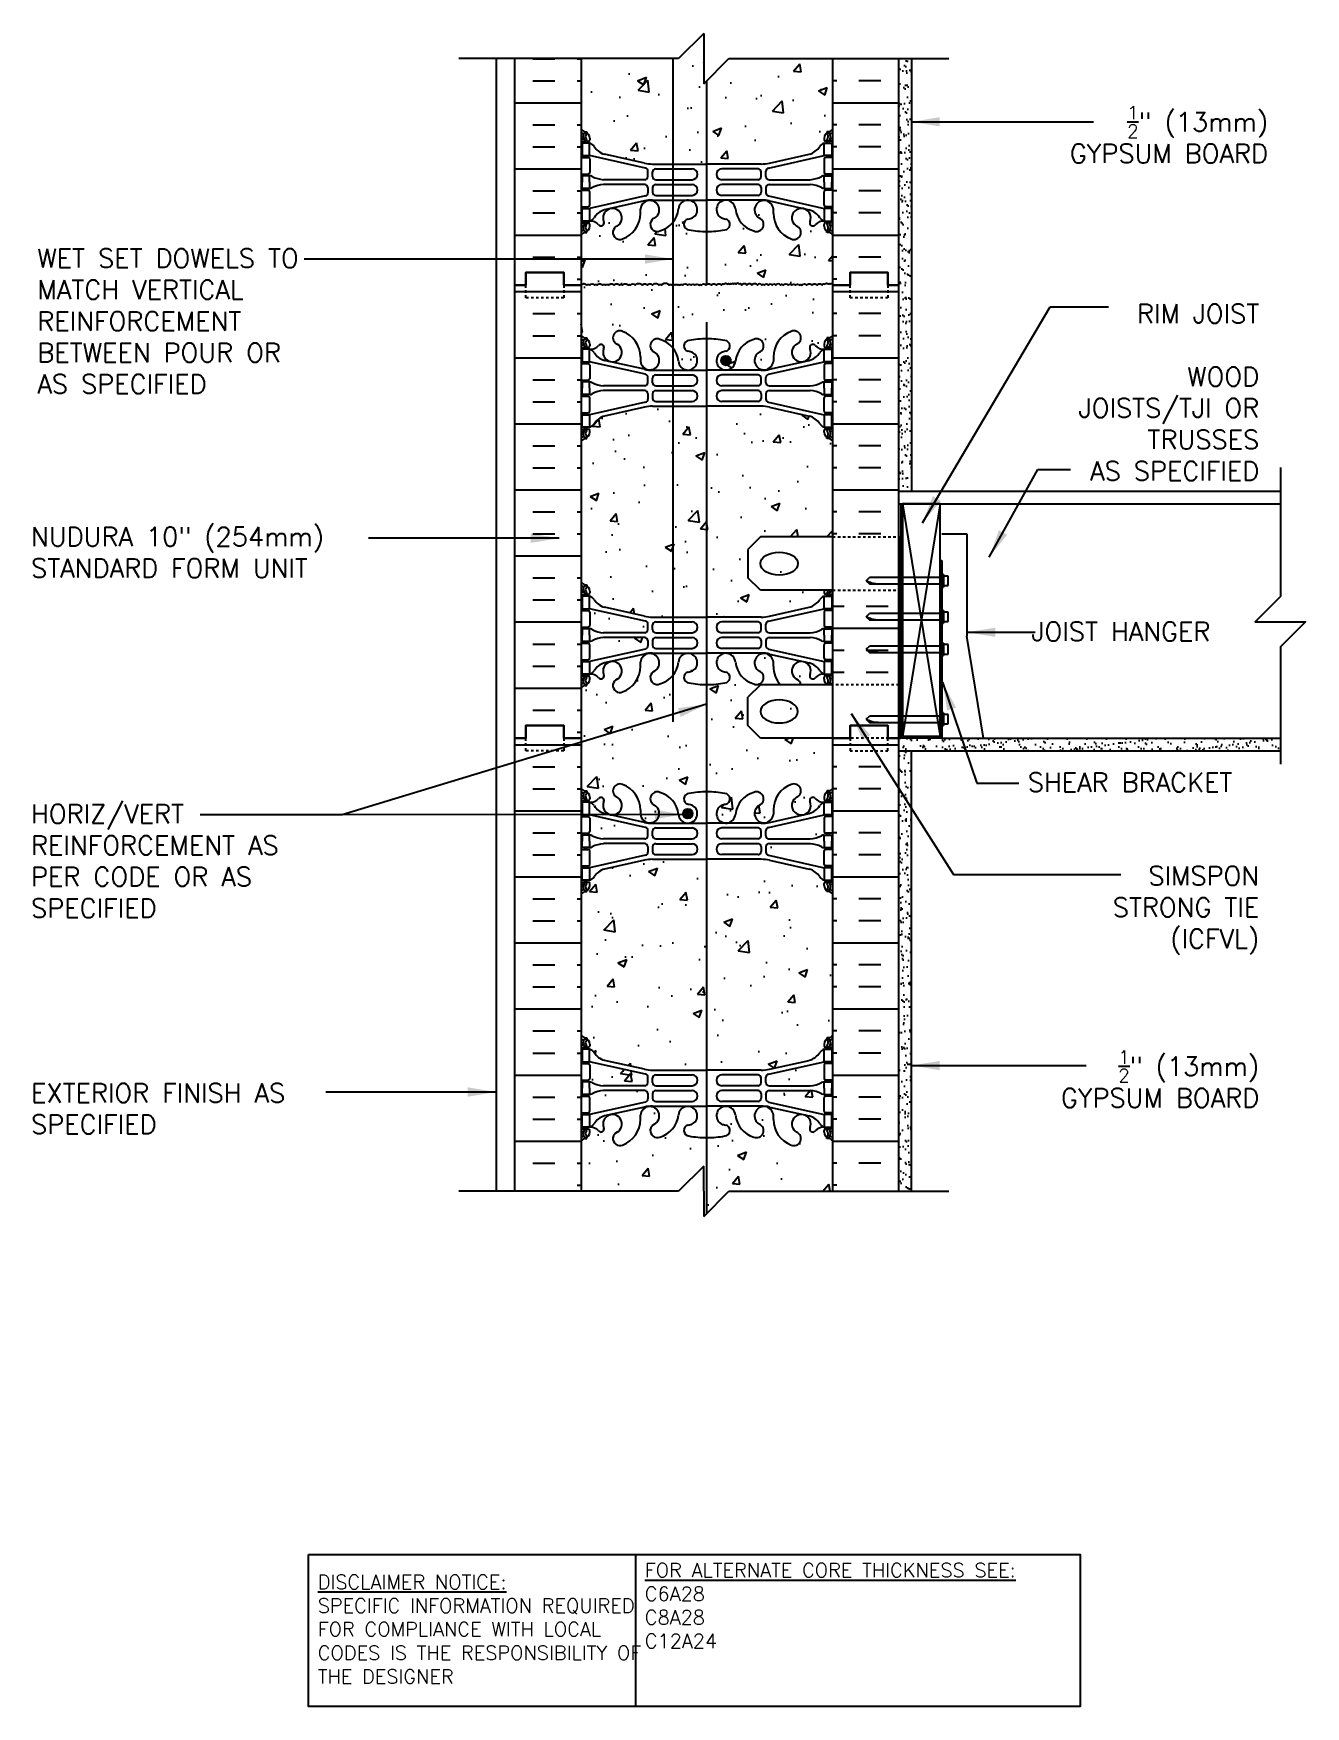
# Model space of a CAD drawing. Header units: inches. Extents: x 100.8 to 151.3, y -9.8 to 56.6.
import ezdxf
from ezdxf.enums import TextEntityAlignment as Align

# ---------------------------------------------------------------- set-up
doc = ezdxf.new("R2010")
doc.units = ezdxf.units.IN
doc.header["$LTSCALE"] = 0.5
doc.header["$MEASUREMENT"] = 0
doc.linetypes.add('DASHED2', pattern=[0.375, 0.25, -0.125])
doc.linetypes.add('HIDDEN2', pattern=[0.1875, 0.125, -0.0625])
for name, color, linetype in [('HATCH', 12, 'Continuous'), ('line25', 2, 'Continuous'), ('LINE3', 3, 'Continuous'), ('LINE50', 5, 'Continuous'), ('LINE9', 9, 'Continuous'), ('TEXT', 4, 'Continuous'), ('Web_Edge', 9, 'Continuous')]:
    doc.layers.add(name, color=color, linetype=linetype)
doc.styles.add('DIM', font='romans.shx', dxfattribs={"width": 0.7})
doc.styles.add('ROMANS', font='romans.shx', dxfattribs={"height": 1.125})
doc.styles.get("Standard").update_dxf_attribs({"font": 'romans.shx', "height": 1.125})
doc.dimstyles.new('ext_12', dxfattribs={"dimscale": 12, "dimtxt": 0.09375, "dimasz": 0.09375, "dimexe": 0.09375, "dimexo": 0.0625, "dimgap": 0.0625, "dimtad": 1, "dimdec": 1, "dimzin": 3, "dimdsep": 46, "dimlunit": 4, "dimtxsty": 'DIM', "dimcen": 0.09, "dimdle": 0.09375, "dimclrt": 4, "dimadec": 0, "dimazin": 0, "dimtfac": 1, "dimtdec": 1, "dimtmove": 2, "dimatfit": 3, "dimfxl": 1, "dimfrac": 2, "dimtolj": 1, "dimtzin": 0, "dimarcsym": 0})
pattern_1 = [(37.5, (77.84804, 9.39418), (-0.0157483, 0.481706), [0, -0.38, 0, -0.425, 0, -0.40625]), (7.5, (77.84804, 9.3942), (0.442444, 0.7055365), [0, -0.205, 0, -0.3425, 0, -0.13125]), (327.5, (77.54054, 9.39418), (0.7785355, 0.0014148), [0, -0.125, 0, -0.45, 0, -0.5875]), (317.5, (77.54054, 9.3942), (0.7515317, 0.219419), [0, -0.0625, 0, -0.295, 0, -0.3375])]

msp = doc.modelspace()

# ---------------------------------------------------------------- texts
at = {"layer": 'TEXT', "style": 'ROMANS'}
msp.add_text(' JOIST HANGER', height=0.75, dxfattribs=at).set_placement((139.904, 32.888), align=Align.MIDDLE_LEFT)
at = {"layer": 'TEXT', "char_height": 0.75, "style": 'ROMANS'}
for s, insert, width, attachment_point in [('\\A1;{\\H0.7x;\\S1/2;\\H1.4286x;"} (13mm) GYPSUM BOARD', (149.812, 51.504), 9.28726, 9), ('WET SET DOWELS TO MATCH VERTICAL REINFORCEMENT BETWEEN POUR OR AS SPECIFIED ', (100.929, 45.218), 11.70168, 4), ('\\A1;\\PRIM JOIST\\P\\PWOOD \\PJOISTS/TJI OR\\PTRUSSES \\PAS SPECIFIED', (149.459, 38.889), 12.00896, 9), ('NUDURA 10" (254mm) STANDARD FORM UNIT', (100.679, 36.03), 13.66614, 4), ('SHEAR BRACKET', (140.266, 26.898), 15.79937, 4), ('HORIZ/VERT REINFORCEMENT AS PER CODE OR AS SPECIFIED', (100.679, 23.769), 11.69947, 4), ('SIMSPON \\PSTRONG TIE\\P(ICFVL)', (149.459, 21.805), 15.79937, 6), ('\\A1;{\\H0.7x;\\S1/2;\\H1.4286x;"} (13mm) GYPSUM BOARD', (149.459, 13.981), 10.57544, 9), ('EXTERIOR FINISH AS SPECIFIED', (100.679, 13.928), 12.95744, 4)]:
    msp.add_mtext(s, dxfattribs=dict(at, insert=insert, width=width, attachment_point=attachment_point))
at = {"layer": 'TEXT', "char_height": 0.5625, "attachment_point": 4}
for s, insert, width in [('{\\LDISCLAIMER NOTICE:}\\PSPECIFIC INFORMATION REQUIRED FOR COMPLIANCE WITH LOCAL CODES IS THE RESPONSIBILITY OF THE DESIGNER', (112.066, -6.754), 14.00235), ('{\\LFOR ALTERNATE CORE THICKNESS SEE:\\P}C6A28\\PC8A28\\PC12A24', (125.058, -5.813), 23.33295)]:
    msp.add_mtext(s, dxfattribs=dict(at, insert=insert, width=width))

# ---------------------------------------------------------------- hatches: boundary and pattern name
at = {"layer": 'HATCH'}
h = msp.add_hatch(dxfattribs=at)
h.set_pattern_fill('AR-CONC', color=256, scale=0.5)
h.paths.add_polyline_path([(132.524, 55.648), (128.399, 55.648), (127.399, 54.648), (127.399, 56.648), (126.399, 55.648), (122.524, 55.648), (122.524, 52.841, 0.088416), (122.67, 52.743), (122.76, 52.743), (122.76, 52.702, -0.249069), (122.87, 52.494), (122.87, 52.427, -0.414214), (122.808, 52.364), (122.76, 52.364), (122.76, 52.294), (122.865, 52.294, -0.155529), (123.041, 52.16, 0.180914), (123.458, 51.849), (125.039, 51.496, 0.054974), (125.366, 51.46), (127.524, 51.46), (129.682, 51.46, 0.054974), (130.009, 51.496), (131.59, 51.849, 0.180914), (132.007, 52.16, -0.155529), (132.183, 52.294), (132.288, 52.294), (132.288, 52.364), (132.241, 52.364, -0.414214), (132.178, 52.427), (132.178, 52.494, -0.249069), (132.288, 52.702), (132.288, 52.743), (132.378, 52.743, 0.08841), (132.524, 52.841)])
h.paths.add_polyline_path([(132.524, 48.648, 0.08841), (132.378, 48.746), (132.288, 48.746), (132.288, 48.787, -0.249069), (132.178, 48.994), (132.178, 49.062, -0.414214), (132.241, 49.124), (132.288, 49.124), (132.288, 49.194), (132.183, 49.194, 0.231736), (131.825, 49.043, -0.8344), (131.614, 49.169), (131.626, 49.19, 2.155404), (131.087, 48.996, -1), (130.873, 48.485, -0.311223), (130.164, 49.501), (130.165, 49.666, 1.661382), (129.604, 49.313, -1), (129.39, 48.802, -0.30095), (128.654, 49.674, 1.661382), (128.093, 49.322, 0.055617), (128.272, 49.276, -0.843243), (128.238, 48.844, -0.047544), (127.524, 48.779, -0.047544), (126.81, 48.844, -0.843243), (126.776, 49.276, 0.055617), (126.955, 49.322, 1.661382), (126.394, 49.674, -0.30095), (125.658, 48.802, -1), (125.444, 49.313, 1.661382), (124.883, 49.666), (124.884, 49.501, -0.311223), (124.175, 48.485, -1), (123.961, 48.996, 2.155404), (123.423, 49.19), (123.434, 49.169, -0.834375), (123.223, 49.043, 0.23174), (122.865, 49.194), (122.76, 49.194), (122.76, 49.124), (122.808, 49.124, -0.414214), (122.87, 49.062), (122.87, 48.994, -0.249069), (122.76, 48.787), (122.76, 48.746), (122.67, 48.746, 0.088416), (122.524, 48.648), (122.524, 46.648, -0.520567), (122.755, 46.648, -0.520567), (122.876, 46.648, -0.520567), (123.059, 46.648, -0.520567), (123.164, 46.648, -0.520567), (123.374, 46.648, -0.520567), (123.5, 46.648, -0.520567), (123.626, 46.648, -0.520567), (123.836, 46.648, -0.520567), (124.046, 46.648, -0.520567), (124.166, 46.648, -0.520567), (124.392, 46.648, -0.520567), (124.486, 46.648, -0.520567), (124.675, 46.648, -0.520567), (124.953, 46.648, -0.520567), (125.163, 46.648, -0.520567), (125.362, 46.648, -0.520567), (125.609, 46.648, -0.520567), (125.719, 46.648, -0.520567), (126.025, 46.648, -0.520567), (126.13, 46.648, -0.520567), (126.246, 46.648, -0.520567), (126.366, 46.648, -0.520567), (126.456, 46.648, -0.520567), (126.571, 46.648, -0.520567), (126.749, 46.648, -0.520567), (126.896, 46.648, -0.520567), (127.048, 46.648, -0.520567), (127.206, 46.648, -0.520567), (127.306, 46.648, -0.520567), (127.484, 46.648, -0.520567), (127.704, 46.648, -0.520567), (127.898, 46.648, -0.520567), (128.103, 46.648, -0.520567), (128.203, 46.69, -0.520567), (128.334, 46.69, -0.520567), (128.423, 46.69, -0.520567), (128.506, 46.69, -0.520567), (128.589, 46.69, -0.520567), (128.678, 46.69, -0.520567), (128.809, 46.69, -0.520567), (128.909, 46.648, -0.520567), (129.114, 46.648, -0.520567), (129.308, 46.648, -0.520567), (129.528, 46.648, -0.520567), (129.706, 46.648, -0.520567), (129.806, 46.648, -0.520567), (129.963, 46.648, -0.520567), (130.116, 46.648, -0.520567), (130.263, 46.648, -0.520567), (130.441, 46.648, -0.272614), (130.506, 46.678, -0.272614), (130.571, 46.648, -0.520567), (130.749, 46.648, -0.520567), (130.896, 46.648, -0.520567), (131.048, 46.648, -0.520567), (131.206, 46.648, -0.520567), (131.306, 46.648, -0.520567), (131.484, 46.648, -0.520567), (131.704, 46.648, -0.520567), (131.898, 46.648, -0.520567), (132.103, 46.648, -0.520567), (132.203, 46.69, -0.520567), (132.334, 46.69, -0.520567), (132.423, 46.69, -0.666566), (132.524, 46.662)])
h.paths.add_polyline_path([(132.524, 46.648), (132.524, 46.662, 0.666566), (132.423, 46.69, 0.520567), (132.334, 46.69, 0.520567), (132.203, 46.69, 0.520567), (132.103, 46.648, 0.520567), (131.898, 46.648, 0.520567), (131.704, 46.648, 0.520567), (131.484, 46.648, 0.520567), (131.306, 46.648, 0.520567), (131.206, 46.648, 0.520567), (131.048, 46.648, 0.520567), (130.896, 46.648, 0.520567), (130.749, 46.648, 0.520567), (130.571, 46.648, 0.272614), (130.506, 46.678, 0.272614), (130.441, 46.648, 0.520567), (130.263, 46.648, 0.520567), (130.116, 46.648, 0.520567), (129.963, 46.648, 0.520567), (129.806, 46.648, 0.520567), (129.706, 46.648, 0.520567), (129.528, 46.648, 0.520567), (129.308, 46.648, 0.520567), (129.114, 46.648, 0.520567), (128.909, 46.648, 0.520567), (128.809, 46.69, 0.520567), (128.678, 46.69, 0.520567), (128.589, 46.69, 0.520567), (128.506, 46.69, 0.520567), (128.423, 46.69, 0.520567), (128.334, 46.69, 0.520567), (128.203, 46.69, 0.520567), (128.103, 46.648, 0.520567), (127.898, 46.648, 0.520567), (127.704, 46.648, 0.520567), (127.484, 46.648, 0.520567), (127.306, 46.648, 0.520567), (127.206, 46.648, 0.520567), (127.048, 46.648, 0.520567), (126.896, 46.648, 0.520567), (126.749, 46.648, 0.520567), (126.571, 46.648, 0.520567), (126.456, 46.648, 0.520567), (126.366, 46.648, 0.520567), (126.246, 46.648, 0.520567), (126.13, 46.648, 0.520567), (126.025, 46.648, 0.520567), (125.719, 46.648, 0.520567), (125.609, 46.648, 0.520567), (125.362, 46.648, 0.520567), (125.163, 46.648, 0.520567), (124.953, 46.648, 0.520567), (124.675, 46.648, 0.520567), (124.486, 46.648, 0.520567), (124.392, 46.648, 0.520567), (124.166, 46.648, 0.520567), (124.046, 46.648, 0.520567), (123.836, 46.648, 0.520567), (123.626, 46.648, 0.520567), (123.5, 46.648, 0.520567), (123.374, 46.648, 0.520567), (123.164, 46.648, 0.520567), (123.059, 46.648, 0.520567), (122.876, 46.648, 0.520567), (122.755, 46.648, 0.520567), (122.524, 46.648), (122.524, 44.648, 0.088416), (122.67, 44.551), (122.76, 44.551), (122.76, 44.509, -0.249069), (122.87, 44.302), (122.87, 44.235, -0.414214), (122.808, 44.172), (122.76, 44.172), (122.76, 44.102), (122.865, 44.102, 0.231736), (123.223, 44.253, -0.8344), (123.434, 44.128), (123.423, 44.106, 2.155404), (123.961, 44.301, -1), (124.175, 44.812, -0.311223), (124.884, 43.796), (124.883, 43.631, 1.661382), (125.444, 43.984, -1), (125.658, 44.495, -0.30095), (126.394, 43.622, 1.661382), (126.955, 43.975, 0.055617), (126.776, 44.021, -0.843243), (126.81, 44.453, -0.047544), (127.524, 44.518, -0.047544), (128.238, 44.453, -0.843243), (128.272, 44.021, 0.055617), (128.093, 43.975, 1.661382), (128.654, 43.622, -0.30095), (129.39, 44.495, -1), (129.604, 43.984, 1.661382), (130.165, 43.631), (130.164, 43.796, -0.311223), (130.873, 44.812, -1), (131.087, 44.301, 2.155404), (131.626, 44.106), (131.614, 44.128, -0.834375), (131.825, 44.253, 0.23174), (132.183, 44.102), (132.288, 44.102), (132.288, 44.172), (132.241, 44.172, -0.414214), (132.178, 44.235), (132.178, 44.302, -0.249069), (132.288, 44.509), (132.288, 44.551), (132.378, 44.551, 0.08841), (132.524, 44.648)])
h.paths.add_polyline_path([(132.524, 40.456, 0.08841), (132.378, 40.553), (132.288, 40.553), (132.288, 40.595, -0.249069), (132.178, 40.802), (132.178, 40.87, -0.414214), (132.241, 40.932), (132.288, 40.932), (132.288, 41.002), (132.183, 41.002, -0.155529), (132.007, 41.136, 0.180914), (131.59, 41.448), (130.009, 41.801, 0.054974), (129.682, 41.837), (127.524, 41.837), (125.366, 41.837, 0.054974), (125.039, 41.801), (123.458, 41.448, 0.180914), (123.041, 41.136, -0.155529), (122.865, 41.002), (122.76, 41.002), (122.76, 40.932), (122.808, 40.932, -0.414214), (122.87, 40.87), (122.87, 40.802, -0.249069), (122.76, 40.595), (122.76, 40.553), (122.67, 40.553, 0.088416), (122.524, 40.456), (122.524, 34.841, 0.088416), (122.67, 34.743), (122.76, 34.743), (122.76, 34.702, -0.249069), (122.87, 34.494), (122.87, 34.427, -0.414214), (122.808, 34.364), (122.76, 34.364), (122.76, 34.294), (122.865, 34.294, -0.155529), (123.041, 34.16, 0.180914), (123.458, 33.849), (125.039, 33.496, 0.054974), (125.366, 33.46), (127.524, 33.46), (129.682, 33.46, 0.054974), (130.009, 33.496), (131.59, 33.849, 0.180914), (132.007, 34.16, -0.155529), (132.183, 34.294), (132.288, 34.294), (132.288, 34.364), (132.241, 34.364, -0.414214), (132.178, 34.427), (132.178, 34.494, -0.028911), (132.18, 34.523), (129.649, 34.523), (129.149, 35.023), (129.149, 36.148), (129.649, 36.648), (132.524, 36.648)])
edge = h.paths.add_edge_path(flags=17)
edge.add_ellipse((130.395, 35.586), major_axis=(-0.746, 0), ratio=0.610344, start_angle=0, end_angle=360)
h.paths.add_polyline_path([(131.087, 30.996, -0.270238), (131.255, 30.773), (132.288, 30.773), (132.288, 30.787, -0.249069), (132.178, 30.994), (132.178, 31.062, -0.414214), (132.241, 31.124), (132.288, 31.124), (132.288, 31.194), (132.183, 31.194, 0.231736), (131.825, 31.043, -0.8344), (131.614, 31.169), (131.626, 31.19, 2.155404)], flags=17)
h.paths.add_polyline_path([(129.149, 30.273), (129.649, 30.773), (130.448, 30.773, -0.184932), (130.164, 31.501), (130.165, 31.666, 1.661382), (129.604, 31.313, -1), (129.39, 30.802, -0.30095), (128.654, 31.674, 1.661382), (128.093, 31.322, 0.055617), (128.272, 31.276, -0.843243), (128.238, 30.844, -0.047544), (127.524, 30.779, -0.047544), (126.81, 30.844, -0.843243), (126.776, 31.276, 0.055617), (126.955, 31.322, 1.661382), (126.394, 31.674, -0.30095), (125.658, 30.802, -1), (125.444, 31.313, 1.661382), (124.883, 31.666), (124.884, 31.501, -0.311223), (124.175, 30.485, -1), (123.961, 30.996, 2.155404), (123.423, 31.19), (123.434, 31.169, -0.834375), (123.223, 31.043, 0.23174), (122.865, 31.194), (122.76, 31.194), (122.76, 31.124), (122.808, 31.124, -0.414214), (122.87, 31.062), (122.87, 30.994, -0.249069), (122.76, 30.787), (122.76, 30.746), (122.67, 30.746, 0.088416), (122.524, 30.648), (122.524, 28.648), (122.524, 26.648, 0.088416), (122.67, 26.551), (122.76, 26.551), (122.76, 26.509, -0.249069), (122.87, 26.302), (122.87, 26.235, -0.414214), (122.808, 26.172), (122.76, 26.172), (122.76, 26.102), (122.865, 26.102, 0.231736), (123.223, 26.253, -0.8344), (123.434, 26.128), (123.423, 26.106, 2.155404), (123.961, 26.301, -1), (124.175, 26.812, -0.311223), (124.884, 25.796), (124.883, 25.631, 1.661382), (125.444, 25.984, -1), (125.658, 26.495, -0.30095), (126.394, 25.622, 1.661382), (126.955, 25.975, 0.055617), (126.776, 26.021, -0.843243), (126.81, 26.453, -0.047544), (127.524, 26.518, -0.047544), (128.238, 26.453, -0.843243), (128.272, 26.021, 0.055617), (128.093, 25.975, 1.661382), (128.654, 25.622, -0.30095), (129.39, 26.495, -1), (129.604, 25.984, 1.661382), (130.165, 25.631), (130.164, 25.796, -0.311223), (130.873, 26.812, -1), (131.087, 26.301, 2.155404), (131.626, 26.106), (131.614, 26.128, -0.834375), (131.825, 26.253, 0.23174), (132.183, 26.102), (132.288, 26.102), (132.288, 26.172), (132.241, 26.172, -0.414214), (132.178, 26.235), (132.178, 26.302, -0.249069), (132.288, 26.509), (132.288, 26.551), (132.378, 26.551, 0.08841), (132.524, 26.648), (132.524, 28.648), (129.649, 28.648), (129.149, 29.148)])
edge = h.paths.add_edge_path(flags=17)
edge.add_ellipse((130.395, 29.711), major_axis=(-0.746, 0), ratio=0.610344, start_angle=0, end_angle=360, ccw=False)
h.paths.add_polyline_path([(132.524, 22.456, 0.08841), (132.378, 22.553), (132.288, 22.553), (132.288, 22.595, -0.249069), (132.178, 22.802), (132.178, 22.87, -0.414214), (132.241, 22.932), (132.288, 22.932), (132.288, 23.002), (132.183, 23.002, -0.155529), (132.007, 23.136, 0.180914), (131.59, 23.448), (130.009, 23.801, 0.054974), (129.682, 23.837), (127.524, 23.837), (125.366, 23.837, 0.054974), (125.039, 23.801), (123.458, 23.448, 0.180914), (123.041, 23.136, -0.155529), (122.865, 23.002), (122.76, 23.002), (122.76, 22.932), (122.808, 22.932, -0.414214), (122.87, 22.87), (122.87, 22.802, -0.249069), (122.76, 22.595), (122.76, 22.553), (122.67, 22.553, 0.088416), (122.524, 22.456), (122.524, 16.841, 0.088416), (122.67, 16.743), (122.76, 16.743), (122.76, 16.702, -0.249069), (122.87, 16.494), (122.87, 16.427, -0.414214), (122.808, 16.364), (122.76, 16.364), (122.76, 16.294), (122.865, 16.294, -0.155529), (123.041, 16.16, 0.180914), (123.458, 15.849), (125.039, 15.496, 0.054974), (125.366, 15.46), (127.524, 15.46), (129.682, 15.46, 0.054974), (130.009, 15.496), (131.59, 15.849, 0.180914), (132.007, 16.16, -0.155529), (132.183, 16.294), (132.288, 16.294), (132.288, 16.364), (132.241, 16.364, -0.414214), (132.178, 16.427), (132.178, 16.494, -0.249069), (132.288, 16.702), (132.288, 16.743), (132.378, 16.743, 0.08841), (132.524, 16.841)])
h.paths.add_polyline_path([(132.524, 12.648, 0.08841), (132.378, 12.746), (132.288, 12.746), (132.288, 12.787, -0.249069), (132.178, 12.994), (132.178, 13.062, -0.414214), (132.241, 13.124), (132.288, 13.124), (132.288, 13.194), (132.183, 13.194, 0.231736), (131.825, 13.043, -0.8344), (131.614, 13.169), (131.626, 13.19, 2.155404), (131.087, 12.996, -1), (130.873, 12.485, -0.311223), (130.164, 13.501), (130.165, 13.666, 1.661382), (129.604, 13.313, -1), (129.39, 12.802, -0.30095), (128.654, 13.674, 1.661382), (128.093, 13.322, 0.055617), (128.272, 13.276, -0.843243), (128.238, 12.844, -0.047544), (127.524, 12.779, -0.047544), (126.81, 12.844, -0.843243), (126.776, 13.276, 0.055617), (126.955, 13.322, 1.661382), (126.394, 13.674, -0.30095), (125.658, 12.802, -1), (125.444, 13.313, 1.661382), (124.883, 13.666), (124.884, 13.501, -0.311223), (124.175, 12.485, -1), (123.961, 12.996, 2.155404), (123.423, 13.19), (123.434, 13.169, -0.834375), (123.223, 13.043, 0.23174), (122.865, 13.194), (122.76, 13.194), (122.76, 13.124), (122.808, 13.124, -0.414214), (122.87, 13.062), (122.87, 12.994, -0.249069), (122.76, 12.787), (122.76, 12.746), (122.67, 12.746, 0.088416), (122.524, 12.648), (122.524, 10.648), (126.399, 10.648), (127.399, 11.648), (127.399, 10.648), (127.399, 9.648), (128.399, 10.648), (132.524, 10.648)])
h.paths.add_polyline_path([(132.241, 14.424), (132.288, 14.424), (132.288, 14.494), (132.191, 14.494, -0.134256), (132.079, 14.523, 0.100756), (131.63, 14.65), (129.993, 14.65, 0.414214), (129.868, 14.525), (129.868, 14.313, 0.351061), (129.965, 14.191), (132.183, 13.694), (132.288, 13.694), (132.288, 13.764), (132.241, 13.764, -0.414214), (132.178, 13.827), (132.178, 14.362, -0.414214)])
h.paths.add_polyline_path([(132.178, 15.662, -0.414214), (132.241, 15.724), (132.288, 15.724), (132.288, 15.794), (132.183, 15.794), (129.965, 15.298, 0.351061), (129.868, 15.176), (129.868, 14.964, 0.414214), (129.993, 14.839), (131.63, 14.839, 0.100756), (132.079, 14.966, -0.124673), (132.183, 14.994), (132.288, 14.994), (132.288, 15.064), (132.241, 15.064, -0.414214), (132.178, 15.127)])
h.paths.add_polyline_path([(125.18, 14.525, 0.414214), (125.055, 14.65), (123.418, 14.65, 0.100756), (122.969, 14.523, -0.124673), (122.865, 14.494), (122.76, 14.494), (122.76, 14.424), (122.808, 14.424, -0.414214), (122.87, 14.362), (122.87, 13.827, -0.414214), (122.808, 13.764), (122.76, 13.764), (122.76, 13.694), (122.865, 13.694), (125.083, 14.191, 0.351061), (125.18, 14.313)])
h.paths.add_polyline_path([(125.18, 15.176, 0.351061), (125.083, 15.298), (122.865, 15.794), (122.76, 15.794), (122.76, 15.724), (122.808, 15.724, -0.414214), (122.87, 15.662), (122.87, 15.127, -0.414214), (122.808, 15.064), (122.76, 15.064), (122.76, 14.994), (122.857, 14.994, -0.134256), (122.969, 14.966, 0.100756), (123.418, 14.839), (125.055, 14.839, 0.414214), (125.18, 14.964)])
h.paths.add_polyline_path([(125.18, 24.333, 0.414214), (125.055, 24.458), (123.418, 24.458, 0.100756), (122.969, 24.331, -0.124673), (122.865, 24.302), (122.76, 24.302), (122.76, 24.232), (122.808, 24.232, -0.414214), (122.87, 24.17), (122.87, 23.635, -0.414214), (122.808, 23.572), (122.76, 23.572), (122.76, 23.502), (122.865, 23.502), (125.083, 23.999, 0.351061), (125.18, 24.121)])
h.paths.add_polyline_path([(125.083, 25.106), (122.865, 25.602), (122.76, 25.602), (122.76, 25.532), (122.808, 25.532, -0.414214), (122.87, 25.47), (122.87, 24.935, -0.414214), (122.808, 24.872), (122.76, 24.872), (122.76, 24.802), (122.857, 24.802, -0.134256), (122.969, 24.774, 0.100756), (123.418, 24.646), (125.055, 24.646, 0.414214), (125.18, 24.771), (125.18, 24.984, 0.351061)])
h.paths.add_polyline_path([(132.241, 24.872, -0.414214), (132.178, 24.935), (132.178, 25.47, -0.414214), (132.241, 25.532), (132.288, 25.532), (132.288, 25.602), (132.183, 25.602), (129.965, 25.106, 0.351061), (129.868, 24.984), (129.868, 24.771, 0.414214), (129.993, 24.646), (131.63, 24.646, 0.100756), (132.079, 24.774, -0.124673), (132.183, 24.802), (132.288, 24.802), (132.288, 24.872)])
h.paths.add_polyline_path([(132.178, 24.17, -0.414214), (132.241, 24.232), (132.288, 24.232), (132.288, 24.302), (132.191, 24.302, -0.134256), (132.079, 24.331, 0.100756), (131.63, 24.458), (129.993, 24.458, 0.414214), (129.868, 24.333), (129.868, 24.121, 0.351061), (129.965, 23.999), (132.183, 23.502), (132.288, 23.502), (132.288, 23.572), (132.241, 23.572, -0.414214), (132.178, 23.635)])
h.paths.add_polyline_path([(125.18, 32.313), (125.18, 32.525, 0.414214), (125.055, 32.65), (123.418, 32.65, 0.100756), (122.969, 32.523, -0.124673), (122.865, 32.494), (122.76, 32.494), (122.76, 32.424), (122.808, 32.424, -0.414214), (122.87, 32.362), (122.87, 31.827, -0.414214), (122.808, 31.764), (122.76, 31.764), (122.76, 31.694), (122.865, 31.694), (125.083, 32.191, 0.351061)])
h.paths.add_polyline_path([(125.18, 33.176, 0.351061), (125.083, 33.298), (122.865, 33.794), (122.76, 33.794), (122.76, 33.724), (122.808, 33.724, -0.414214), (122.87, 33.662), (122.87, 33.127, -0.414214), (122.808, 33.064), (122.76, 33.064), (122.76, 32.994), (122.857, 32.994, -0.134256), (122.969, 32.966, 0.100756), (123.418, 32.839), (125.055, 32.839, 0.414214), (125.18, 32.964)])
h = msp.add_hatch(dxfattribs=at)
h.set_pattern_fill('INSUL', color=256, scale=7, style=0)
h.set_pattern_definition([(0, (-2803.6375, -350.3612), (0, 2.625), []), (0, (-2803.6375, -349.4862), (0, 2.625), [0.875, -0.875]), (0, (-2803.6375, -348.6112), (0, 2.625), [0.875, -0.875])])
h.paths.add_polyline_path([(122.524, 55.648), (119.899, 55.648), (119.899, 46.648), (120.337, 46.648), (120.337, 47.148), (121.837, 47.148), (121.837, 46.648), (122.524, 46.648)])
h = msp.add_hatch(dxfattribs=at)
h.set_pattern_fill('INSUL', color=256, scale=7, style=0)
h.set_pattern_definition([(180, (3058.6856, -350.3612), (0, 2.625), []), (180, (3058.6856, -349.4862), (0, 2.625), [0.875, -0.875]), (180, (3058.6856, -348.6112), (0, 2.625), [0.875, -0.875])])
h.paths.add_polyline_path([(135.149, 55.648), (132.524, 55.648), (132.524, 46.648), (133.212, 46.648), (133.212, 47.148), (134.712, 47.148), (134.712, 46.648), (135.149, 46.648)])
h = msp.add_hatch(dxfattribs=at)
h.set_pattern_fill('AR-SAND', color=256, scale=0.25, style=0)
h.set_pattern_definition(pattern_1)
h.paths.add_polyline_path([(135.649, 55.648), (135.149, 55.648), (135.149, 38.461), (135.649, 38.461)])
h = msp.add_hatch(dxfattribs=at)
h.set_pattern_fill('INSUL', color=256, scale=7, style=0)
h.set_pattern_definition([(0, (-2803.6375, -368.3612), (0, 2.625), []), (0, (-2803.6375, -367.4862), (0, 2.625), [0.875, -0.875]), (0, (-2803.6375, -366.6112), (0, 2.625), [0.875, -0.875])])
h.paths.add_polyline_path([(119.899, 28.648), (120.337, 28.648), (120.337, 29.148), (121.837, 29.148), (121.837, 28.648), (122.524, 28.648), (122.524, 46.648), (121.837, 46.648), (121.837, 47.148), (120.337, 47.148), (120.337, 46.648), (119.899, 46.648)])
h = msp.add_hatch(dxfattribs=at)
h.set_pattern_fill('INSUL', color=256, scale=7, style=0)
h.set_pattern_definition([(180, (3058.6856, -368.3612), (0, 2.625), []), (180, (3058.6856, -367.4862), (0, 2.625), [0.875, -0.875]), (180, (3058.6856, -366.6112), (0, 2.625), [0.875, -0.875])])
h.paths.add_polyline_path([(132.524, 36.648), (135.149, 36.648), (135.149, 46.648), (134.712, 46.648), (134.712, 47.148), (133.212, 47.148), (133.212, 46.648), (132.524, 46.648)])
h = msp.add_hatch(dxfattribs=at)
h.set_pattern_fill('INSUL', color=256, scale=7, style=0)
h.set_pattern_definition([(0, (77.848, 9.3942), (0, 2.625), []), (0, (77.848, 10.2692), (0, 2.625), [0.875, -0.875]), (0, (77.848, 11.1442), (0, 2.625), [0.875, -0.875])])
h.paths.add_polyline_path([(135.149, 34.523), (132.524, 34.523), (132.524, 30.773), (135.149, 30.773)])
h = msp.add_hatch(dxfattribs=at)
h.set_pattern_fill('INSUL', color=256, scale=7, style=0)
h.set_pattern_definition([(0, (-2803.6375, -386.3612), (0, 2.625), []), (0, (-2803.6375, -385.4862), (0, 2.625), [0.875, -0.875]), (0, (-2803.6375, -384.6112), (0, 2.625), [0.875, -0.875])])
h.paths.add_polyline_path([(119.899, 10.648), (120.337, 10.648), (120.337, 11.148), (121.837, 11.148), (121.837, 10.648), (122.524, 10.648), (122.524, 28.648), (121.837, 28.648), (121.837, 29.148), (120.337, 29.148), (120.337, 28.648), (119.899, 28.648)])
h = msp.add_hatch(dxfattribs=at)
h.set_pattern_fill('INSUL', color=256, scale=7, style=0)
h.set_pattern_definition([(180, (3058.6856, -386.3612), (0, 2.625), []), (180, (3058.6856, -385.4862), (0, 2.625), [0.875, -0.875]), (180, (3058.6856, -384.6112), (0, 2.625), [0.875, -0.875])])
h.paths.add_polyline_path([(135.149, 10.648), (134.712, 10.648), (134.712, 11.148), (133.212, 11.148), (133.212, 10.648), (132.524, 10.648), (132.524, 28.648), (133.212, 28.648), (133.212, 29.148), (134.712, 29.148), (134.712, 28.648), (135.149, 28.648)])
h = msp.add_hatch(dxfattribs=at)
h.set_pattern_fill('AR-SAND', color=256, scale=0.25, style=0)
h.set_pattern_definition(pattern_1)
h.paths.add_polyline_path([(150.3, 28.148), (150.3, 28.648), (136.854, 28.648), (135.229, 28.648), (135.149, 28.648), (135.149, 28.148)])
h = msp.add_hatch(dxfattribs=at)
h.set_pattern_fill('AR-SAND', color=256, scale=0.25, style=0)
h.set_pattern_definition(pattern_1)
h.paths.add_polyline_path([(135.649, 28.148), (135.149, 28.148), (135.149, 10.648), (135.649, 10.648)])
at = {"layer": 'LINE3'}
for points in [[(128.093, 43.65, 1), (128.468, 43.65, 1)], [(126.581, 25.65, 1), (126.956, 25.65, 1)]]:
    msp.add_hatch(color=256, dxfattribs=at).paths.add_polyline_path(points)

# ---------------------------------------------------------------- linework, layer by layer
at = {"layer": 'HATCH'}
for p, q in [((135.292, 37.961), (136.792, 28.711)), ((136.792, 37.961), (135.292, 28.711))]:
    msp.add_line(p, q, dxfattribs=at)
for points in [[(122.524, 46.648, -0.520567), (122.755, 46.648, -0.520567), (122.876, 46.648, -0.520567), (123.059, 46.648, -0.520567), (123.164, 46.648, -0.520567), (123.374, 46.648, -0.520567), (123.5, 46.648, -0.520567), (123.626, 46.648, -0.520567), (123.836, 46.648, -0.520567), (124.046, 46.648, -0.520567), (124.166, 46.648, -0.520567), (124.392, 46.648, -0.520567), (124.486, 46.648, -0.520567), (124.675, 46.648, -0.520567), (124.953, 46.648, -0.520567), (125.163, 46.648, -0.520567), (125.362, 46.648, -0.520567), (125.609, 46.648, -0.520567), (125.719, 46.648, -0.520567), (126.025, 46.648, -0.520567), (126.13, 46.648, -0.520567), (126.246, 46.648, -0.520567), (126.366, 46.648, -0.520567), (126.456, 46.648, -0.520567), (126.571, 46.648, -0.520567), (126.749, 46.648, -0.520567), (126.896, 46.648, -0.520567), (127.048, 46.648, -0.520567), (127.206, 46.648, -0.520567), (127.306, 46.648, -0.520567), (127.484, 46.648, -0.520567), (127.704, 46.648, -0.520567), (127.898, 46.648, -0.520567), (128.103, 46.648, -0.520567), (128.203, 46.69, -0.520567), (128.334, 46.69, -0.520567), (128.423, 46.69, -0.520567), (128.506, 46.69)], [(130.506, 46.678, 0.272614), (130.441, 46.648, 0.520567), (130.263, 46.648, 0.520567), (130.116, 46.648, 0.520567), (129.963, 46.648, 0.520567), (129.806, 46.648, 0.520567), (129.706, 46.648, 0.520567), (129.528, 46.648, 0.520567), (129.308, 46.648, 0.520567), (129.114, 46.648, 0.520567), (128.909, 46.648, 0.520567), (128.809, 46.69, 0.520567), (128.678, 46.69, 0.520567), (128.589, 46.69, 0.520567), (128.506, 46.69)], [(130.506, 46.678, -0.272614), (130.571, 46.648, -0.520567), (130.749, 46.648, -0.520567), (130.896, 46.648, -0.520567), (131.048, 46.648, -0.520567), (131.206, 46.648, -0.520567), (131.306, 46.648, -0.520567), (131.484, 46.648, -0.520567), (131.704, 46.648, -0.520567), (131.898, 46.648, -0.520567), (132.103, 46.648, -0.520567), (132.203, 46.69, -0.520567), (132.334, 46.69, -0.520567), (132.423, 46.69, -0.759433), (132.524, 46.648)]]:
    msp.add_lwpolyline(points, format="xyb", dxfattribs=at)
at = {"layer": 'line25'}
for p, q in [((122.524, 55.648), (122.524, 46.648)), ((132.524, 46.648), (132.524, 55.648)), ((122.524, 46.648), (122.524, 28.648)), ((132.524, 23.023), (132.524, 46.648)), ((135.149, 37.961), (150.3, 37.961)), ((136.792, 35.711), (136.792, 28.711)), ((122.524, 28.648), (122.524, 10.648)), ((136.792, 28.711), (135.292, 28.711)), ((136.854, 28.648), (150.3, 28.648)), ((136.854, 28.648), (138.167, 28.648)), ((132.524, 10.648), (132.524, 23.023))]:
    msp.add_line(p, q, dxfattribs=at)
at = {"layer": 'line25', "color": 9}
for p, q in [((133.854, 34.902), (133.979, 35.027)), ((133.854, 34.902), (133.979, 34.777)), ((136.917, 35.152), (136.854, 35.152)), ((136.854, 35.152), (136.854, 34.652)), ((136.854, 34.652), (136.917, 34.652)), ((136.917, 35.152), (136.917, 34.652)), ((137.104, 35.09), (136.917, 35.09)), ((136.917, 34.715), (137.104, 34.715)), ((137.104, 34.715), (137.104, 35.09)), ((133.854, 33.474), (133.979, 33.599)), ((133.854, 33.474), (133.979, 33.349)), ((136.917, 33.724), (136.854, 33.724)), ((136.854, 33.724), (136.854, 33.224)), ((136.917, 33.724), (136.917, 33.224)), ((137.104, 33.661), (136.917, 33.661)), ((136.917, 33.286), (137.104, 33.286)), ((137.104, 33.286), (137.104, 33.661)), ((136.854, 33.224), (136.917, 33.224)), ((133.854, 32.18), (133.979, 32.305)), ((133.854, 32.18), (133.979, 32.055)), ((136.917, 32.43), (136.854, 32.43)), ((136.854, 32.43), (136.854, 31.93)), ((136.854, 31.93), (136.917, 31.93)), ((136.917, 32.43), (136.917, 31.93)), ((137.104, 32.367), (136.917, 32.367)), ((136.917, 31.992), (137.104, 31.992)), ((137.104, 31.992), (137.104, 32.367)), ((133.854, 29.401), (133.979, 29.526)), ((133.854, 29.401), (133.979, 29.276)), ((136.917, 29.651), (136.854, 29.651)), ((136.854, 29.651), (136.854, 29.151)), ((136.917, 29.651), (136.917, 29.151)), ((137.104, 29.588), (136.917, 29.588)), ((137.104, 29.213), (137.104, 29.588)), ((136.854, 29.151), (136.917, 29.151)), ((136.917, 29.213), (137.104, 29.213))]:
    msp.add_line(p, q, dxfattribs=at)
at = {"layer": 'line25'}
msp.add_lwpolyline([(135.292, 28.711), (136.792, 28.711), (136.792, 37.961), (135.292, 37.961)], close=True, dxfattribs=at)
at = {"layer": 'line25', "color": 9}
for points in [[(133.979, 34.777), (136.854, 34.777), (136.854, 35.027), (133.979, 35.027)], [(133.979, 33.349), (136.854, 33.349), (136.854, 33.599), (133.979, 33.599)], [(133.979, 32.055), (136.854, 32.055), (136.854, 32.305), (133.979, 32.305)], [(133.979, 29.276), (136.854, 29.276), (136.854, 29.526), (133.979, 29.526)]]:
    msp.add_lwpolyline(points, dxfattribs=at)
for points in [[(133.854, 34.902), (134.053, 34.825), (134.423, 34.777)], [(133.854, 33.474), (134.053, 33.396), (134.423, 33.349)], [(133.854, 32.18), (134.053, 32.102), (134.423, 32.055)], [(133.854, 29.401), (134.053, 29.323), (134.423, 29.276)]]:
    msp.add_spline(points, degree=3, dxfattribs=at)
at = {"layer": 'LINE3'}
for p, q in [((126.186, 29.296), (126.186, 55.648)), ((127.507, 54.756), (127.507, 46.674)), ((127.507, 45.174), (127.507, 9.756))]:
    msp.add_line(p, q, dxfattribs=at)
for centre in [(128.28, 43.65), (126.768, 25.65)]:
    msp.add_circle(centre, 0.188, dxfattribs=at)
at = {"layer": 'LINE50'}
for p, q in [((119.899, 46.648), (119.899, 55.648)), ((135.149, 46.648), (135.149, 55.648)), ((119.899, 28.648), (119.899, 46.648)), ((135.149, 28.648), (135.149, 46.648)), ((119.899, 10.648), (119.899, 28.648)), ((135.149, 10.648), (135.149, 28.648))]:
    msp.add_line(p, q, dxfattribs=at)
for points in [[(119.899, 46.648), (120.337, 46.648), (120.337, 47.148), (121.837, 47.148), (121.837, 46.648), (122.524, 46.648)], [(122.524, 46.648), (121.837, 46.648), (121.837, 47.148), (120.337, 47.148), (120.337, 46.648), (119.899, 46.648)], [(135.149, 46.648), (134.712, 46.648), (134.712, 47.148), (133.212, 47.148), (133.212, 46.648), (132.524, 46.648)], [(132.524, 46.648), (133.212, 46.648), (133.212, 47.148), (134.712, 47.148), (134.712, 46.648), (135.149, 46.648)], [(122.524, 28.648), (121.837, 28.648), (121.837, 29.148), (120.337, 29.148), (120.337, 28.648), (119.899, 28.648)], [(119.899, 28.648), (120.337, 28.648), (120.337, 29.148), (121.837, 29.148), (121.837, 28.648), (122.524, 28.648)], [(132.524, 28.648), (133.212, 28.648), (133.212, 29.148), (134.712, 29.148), (134.712, 28.648), (135.149, 28.648)], [(135.149, 28.648), (134.712, 28.648), (134.712, 29.148), (133.212, 29.148), (133.212, 28.648), (132.524, 28.648)]]:
    msp.add_lwpolyline(points, dxfattribs=at)
at = {"layer": 'LINE9'}
for p, q in [((127.399, 56.648), (126.399, 55.648)), ((127.399, 56.648), (127.399, 54.648)), ((126.399, 55.648), (117.671, 55.648)), ((119.149, 55.648), (119.149, 10.648)), ((127.399, 54.648), (128.399, 55.648)), ((128.399, 55.648), (137.127, 55.648)), ((135.649, 55.648), (135.649, 38.461)), ((135.149, 38.461), (150.3, 38.461)), ((135.229, 37.961), (135.229, 28.648)), ((129.649, 36.648), (129.149, 36.148)), ((132.524, 36.648), (129.649, 36.648)), ((136.854, 36.767), (137.854, 36.767)), ((137.854, 36.767), (137.854, 32.708)), ((136.792, 35.711), (136.854, 35.711)), ((136.854, 35.711), (136.854, 28.648)), ((129.649, 34.523), (129.149, 35.023)), ((132.524, 34.523), (129.649, 34.523)), ((138.512, 28.648), (137.854, 32.708)), ((129.649, 30.773), (129.149, 30.273)), ((132.524, 30.773), (129.649, 30.773)), ((129.649, 28.648), (129.149, 29.148)), ((132.524, 28.648), (129.649, 28.648)), ((136.854, 28.648), (135.229, 28.648)), ((135.149, 28.148), (150.3, 28.148)), ((135.649, 10.648), (135.649, 28.148)), ((127.399, 11.648), (126.399, 10.648)), ((127.399, 10.648), (127.399, 11.648)), ((126.399, 10.648), (117.671, 10.648)), ((127.399, 9.648), (128.399, 10.648)), ((127.399, 10.648), (127.399, 9.648)), ((128.399, 10.648), (137.127, 10.648))]:
    msp.add_line(p, q, dxfattribs=at)
at = {"layer": 'LINE9', "linetype": 'HIDDEN2'}
for p, q in [((132.524, 36.648), (135.149, 36.648)), ((132.524, 34.523), (135.149, 34.523)), ((135.149, 30.773), (132.524, 30.773)), ((135.149, 28.648), (132.524, 28.648))]:
    msp.add_line(p, q, dxfattribs=at)
at = {"layer": 'LINE9', "linetype": 'DASHED2', "ltscale": 0.15}
for points in [[(121.837, 46.648), (121.837, 46.648), (121.837, 46.148), (120.337, 46.148), (120.337, 46.648), (120.337, 46.648)], [(134.712, 46.648), (134.712, 46.648), (134.712, 46.148), (133.212, 46.148), (133.212, 46.648), (133.212, 46.648)], [(121.837, 28.648), (121.837, 28.648), (121.837, 28.148), (120.337, 28.148), (120.337, 28.648), (120.337, 28.648)], [(133.212, 28.648), (133.212, 28.648), (133.212, 28.148), (134.712, 28.148), (134.712, 28.648), (134.712, 28.648)]]:
    msp.add_lwpolyline(points, dxfattribs=at)
at = {"layer": 'LINE9'}
for points in [[(150.3, 39.398), (150.3, 37.031)], [(150.3, 37.031), (150.3, 34.273), (149.3, 33.273), (151.3, 33.273), (150.3, 32.273), (150.3, 27.619)], [(129.149, 36.148), (129.149, 35.023)], [(129.149, 29.148), (129.149, 30.273)]]:
    msp.add_lwpolyline(points, dxfattribs=at)
msp.add_lwpolyline([(135.149, 28.648), (135.229, 28.648), (135.229, 36.648), (135.149, 36.648)], close=True, dxfattribs=at)
msp.add_ellipse((130.395, 35.586), major_axis=(-0.746, 0), ratio=0.610344, dxfattribs=at)
at = {"layer": 'LINE9', "extrusion": (0, 0, -1)}
msp.add_ellipse((130.395, 29.711), major_axis=(-0.746, 0), ratio=0.610344, dxfattribs=at)
at = {"layer": 'TEXT'}
msp.add_lwpolyline([(111.699, -3.787), (124.683, -3.787), (124.683, -9.825), (111.699, -9.825)], close=True, dxfattribs=at)
msp.add_lwpolyline([(124.683, -3.787), (142.343, -3.787), (142.343, -9.825), (124.683, -9.825)], dxfattribs=at)
at = {"layer": 'Web_Edge'}
for p, q in [((122.67, 52.743), (122.76, 52.743)), ((122.76, 52.743), (122.76, 52.702)), ((132.378, 52.743), (132.288, 52.743)), ((132.288, 52.743), (132.288, 52.702)), ((122.524, 52.464), (122.602, 52.464)), ((122.524, 52.364), (122.808, 52.364)), ((122.67, 52.364), (122.67, 52.294)), ((122.76, 52.364), (122.76, 52.294)), ((122.87, 52.494), (122.87, 52.427)), ((132.178, 52.494), (132.178, 52.427)), ((132.524, 52.364), (132.241, 52.364)), ((132.288, 52.364), (132.288, 52.294)), ((132.378, 52.364), (132.378, 52.294)), ((132.524, 52.464), (132.446, 52.464)), ((122.524, 51.724), (122.808, 51.724)), ((122.67, 51.794), (122.67, 51.724)), ((122.76, 51.794), (122.76, 51.724)), ((125.083, 51.298), (122.865, 51.794)), ((122.87, 51.662), (122.87, 51.127)), ((125.039, 51.496), (123.458, 51.849)), ((125.366, 51.46), (127.524, 51.46)), ((125.493, 51.273), (126.932, 51.273)), ((129.682, 51.46), (127.524, 51.46)), ((129.555, 51.273), (128.116, 51.273)), ((129.965, 51.298), (132.183, 51.794)), ((130.009, 51.496), (131.59, 51.849)), ((132.178, 51.662), (132.178, 51.127)), ((132.524, 51.724), (132.241, 51.724)), ((132.288, 51.794), (132.288, 51.724)), ((132.378, 51.794), (132.378, 51.724)), ((122.524, 51.064), (122.808, 51.064)), ((122.67, 51.064), (122.67, 50.994)), ((122.76, 51.064), (122.76, 50.994)), ((125.055, 50.839), (123.418, 50.839)), ((125.055, 50.65), (123.418, 50.65)), ((125.18, 50.964), (125.18, 51.176)), ((125.18, 50.525), (125.18, 50.313)), ((125.368, 50.964), (125.368, 51.148)), ((125.368, 50.525), (125.368, 50.341)), ((125.493, 50.839), (126.932, 50.839)), ((125.493, 50.65), (126.932, 50.65)), ((129.555, 50.839), (128.116, 50.839)), ((129.555, 50.65), (128.116, 50.65)), ((129.68, 50.964), (129.68, 51.148)), ((129.68, 50.525), (129.68, 50.341)), ((129.868, 50.964), (129.868, 51.176)), ((129.868, 50.525), (129.868, 50.313)), ((129.993, 50.839), (131.63, 50.839)), ((129.993, 50.65), (131.63, 50.65)), ((132.524, 51.064), (132.241, 51.064)), ((132.288, 51.064), (132.288, 50.994)), ((132.378, 51.064), (132.378, 50.994)), ((122.524, 50.424), (122.808, 50.424)), ((122.67, 50.424), (122.67, 50.494)), ((122.76, 50.424), (122.76, 50.494)), ((125.083, 50.191), (122.865, 49.694)), ((122.87, 49.827), (122.87, 50.362)), ((125.039, 49.993), (123.458, 49.64)), ((125.366, 50.029), (127.524, 50.029)), ((125.493, 50.216), (126.932, 50.216)), ((129.682, 50.029), (127.524, 50.029)), ((129.555, 50.216), (128.116, 50.216)), ((129.965, 50.191), (132.183, 49.694)), ((130.009, 49.993), (131.59, 49.64)), ((132.178, 49.827), (132.178, 50.362)), ((132.524, 50.424), (132.241, 50.424)), ((132.288, 50.424), (132.288, 50.494)), ((132.378, 50.424), (132.378, 50.494)), ((122.524, 49.764), (122.808, 49.764)), ((122.67, 49.694), (122.67, 49.764)), ((122.67, 49.124), (122.67, 49.194)), ((122.76, 49.694), (122.76, 49.764)), ((122.76, 49.124), (122.76, 49.194)), ((124.884, 49.501), (124.883, 49.666)), ((130.164, 49.501), (130.165, 49.666)), ((132.524, 49.764), (132.241, 49.764)), ((132.288, 49.694), (132.288, 49.764)), ((132.288, 49.124), (132.288, 49.194)), ((132.378, 49.694), (132.378, 49.764)), ((132.378, 49.124), (132.378, 49.194)), ((122.524, 49.124), (122.808, 49.124)), ((122.524, 49.024), (122.602, 49.024)), ((122.67, 48.746), (122.76, 48.746)), ((122.76, 48.746), (122.76, 48.787)), ((122.87, 48.994), (122.87, 49.062)), ((123.423, 49.19), (123.434, 49.169)), ((131.626, 49.19), (131.614, 49.169)), ((132.178, 48.994), (132.178, 49.062)), ((132.524, 49.124), (132.241, 49.124)), ((132.288, 48.746), (132.288, 48.787)), ((132.378, 48.746), (132.288, 48.746)), ((132.524, 49.024), (132.446, 49.024)), ((122.67, 44.551), (122.76, 44.551)), ((122.76, 44.551), (122.76, 44.509)), ((132.378, 44.551), (132.288, 44.551)), ((132.288, 44.551), (132.288, 44.509)), ((122.524, 44.272), (122.602, 44.272)), ((122.524, 44.172), (122.808, 44.172)), ((122.67, 44.172), (122.67, 44.102)), ((122.76, 44.172), (122.76, 44.102)), ((122.87, 44.302), (122.87, 44.235)), ((123.423, 44.106), (123.434, 44.128)), ((131.626, 44.106), (131.614, 44.128)), ((132.178, 44.302), (132.178, 44.235)), ((132.524, 44.172), (132.241, 44.172)), ((132.288, 44.172), (132.288, 44.102)), ((132.378, 44.172), (132.378, 44.102)), ((132.524, 44.272), (132.446, 44.272)), ((122.524, 43.532), (122.808, 43.532)), ((122.67, 43.602), (122.67, 43.532)), ((122.76, 43.602), (122.76, 43.532)), ((125.083, 43.106), (122.865, 43.602)), ((122.87, 43.47), (122.87, 42.935)), ((125.039, 43.304), (123.458, 43.657)), ((124.884, 43.796), (124.883, 43.631)), ((125.366, 43.268), (127.524, 43.268)), ((129.682, 43.268), (127.524, 43.268)), ((129.965, 43.106), (132.183, 43.602)), ((130.009, 43.304), (131.59, 43.657)), ((130.164, 43.796), (130.165, 43.631)), ((132.178, 43.47), (132.178, 42.935)), ((132.524, 43.532), (132.241, 43.532)), ((132.288, 43.602), (132.288, 43.532)), ((132.378, 43.602), (132.378, 43.532)), ((122.524, 42.872), (122.808, 42.872)), ((122.67, 42.872), (122.67, 42.802)), ((122.76, 42.872), (122.76, 42.802)), ((125.055, 42.646), (123.418, 42.646)), ((125.18, 42.771), (125.18, 42.984)), ((125.368, 42.772), (125.368, 42.956)), ((125.493, 43.081), (126.932, 43.081)), ((125.493, 42.647), (126.932, 42.647)), ((129.555, 43.081), (128.116, 43.081)), ((129.555, 42.647), (128.116, 42.647)), ((129.68, 42.772), (129.68, 42.956)), ((129.868, 42.771), (129.868, 42.984)), ((129.993, 42.646), (131.63, 42.646)), ((132.524, 42.872), (132.241, 42.872)), ((132.288, 42.872), (132.288, 42.802)), ((132.378, 42.872), (132.378, 42.802)), ((122.524, 42.232), (122.808, 42.232)), ((122.67, 42.232), (122.67, 42.302)), ((122.76, 42.232), (122.76, 42.302)), ((125.083, 41.999), (122.865, 41.502)), ((122.87, 41.635), (122.87, 42.17)), ((125.055, 42.458), (123.418, 42.458)), ((125.18, 42.333), (125.18, 42.121)), ((125.368, 42.332), (125.368, 42.148)), ((125.493, 42.457), (126.932, 42.457)), ((125.493, 42.023), (126.932, 42.023)), ((129.555, 42.457), (128.116, 42.457)), ((129.555, 42.023), (128.116, 42.023)), ((129.68, 42.332), (129.68, 42.148)), ((129.868, 42.333), (129.868, 42.121)), ((129.965, 41.999), (132.183, 41.502)), ((129.993, 42.458), (131.63, 42.458)), ((132.178, 41.635), (132.178, 42.17)), ((132.524, 42.232), (132.241, 42.232)), ((132.288, 42.232), (132.288, 42.302)), ((132.378, 42.232), (132.378, 42.302)), ((122.524, 41.572), (122.808, 41.572)), ((122.67, 41.502), (122.67, 41.572)), ((122.76, 41.502), (122.76, 41.572)), ((125.039, 41.801), (123.458, 41.448)), ((125.366, 41.837), (127.524, 41.837)), ((129.682, 41.837), (127.524, 41.837)), ((130.009, 41.801), (131.59, 41.448)), ((132.524, 41.572), (132.241, 41.572)), ((132.288, 41.502), (132.288, 41.572)), ((132.378, 41.502), (132.378, 41.572)), ((122.524, 40.932), (122.808, 40.932)), ((122.524, 40.832), (122.602, 40.832)), ((122.67, 40.932), (122.67, 41.002)), ((122.67, 40.553), (122.76, 40.553)), ((122.76, 40.932), (122.76, 41.002)), ((122.76, 40.553), (122.76, 40.595)), ((122.87, 40.802), (122.87, 40.87)), ((132.178, 40.802), (132.178, 40.87)), ((132.524, 40.932), (132.241, 40.932)), ((132.288, 40.932), (132.288, 41.002)), ((132.288, 40.553), (132.288, 40.595)), ((132.378, 40.553), (132.288, 40.553)), ((132.378, 40.932), (132.378, 41.002)), ((132.524, 40.832), (132.446, 40.832)), ((122.67, 34.743), (122.76, 34.743)), ((122.76, 34.743), (122.76, 34.702)), ((122.524, 34.464), (122.602, 34.464)), ((122.524, 34.364), (122.808, 34.364)), ((122.67, 34.364), (122.67, 34.294)), ((122.76, 34.364), (122.76, 34.294)), ((122.87, 34.494), (122.87, 34.427)), ((132.178, 34.494), (132.178, 34.427)), ((132.524, 34.364), (132.241, 34.364)), ((132.288, 34.364), (132.288, 34.294)), ((132.378, 34.364), (132.378, 34.294)), ((132.524, 34.464), (132.446, 34.464)), ((122.524, 33.724), (122.808, 33.724)), ((122.67, 33.794), (122.67, 33.724)), ((122.76, 33.794), (122.76, 33.724)), ((125.083, 33.298), (122.865, 33.794)), ((122.87, 33.662), (122.87, 33.127)), ((125.039, 33.496), (123.458, 33.849)), ((125.366, 33.46), (127.524, 33.46)), ((125.493, 33.273), (126.932, 33.273)), ((129.682, 33.46), (127.524, 33.46)), ((129.555, 33.273), (128.116, 33.273)), ((129.965, 33.298), (132.183, 33.794)), ((130.009, 33.496), (131.59, 33.849)), ((132.178, 33.662), (132.178, 33.127)), ((132.524, 33.724), (132.241, 33.724)), ((132.288, 33.794), (132.288, 33.724)), ((132.378, 33.794), (132.378, 33.724)), ((122.524, 33.064), (122.808, 33.064)), ((122.67, 33.064), (122.67, 32.994)), ((122.76, 33.064), (122.76, 32.994)), ((125.055, 32.839), (123.418, 32.839)), ((125.055, 32.65), (123.418, 32.65)), ((125.18, 32.964), (125.18, 33.176)), ((125.368, 32.964), (125.368, 33.148)), ((125.493, 32.839), (126.932, 32.839)), ((125.493, 32.65), (126.932, 32.65)), ((129.555, 32.839), (128.116, 32.839)), ((129.555, 32.65), (128.116, 32.65)), ((129.68, 32.964), (129.68, 33.148)), ((129.868, 32.964), (129.868, 33.176)), ((129.993, 32.839), (131.63, 32.839)), ((129.993, 32.65), (131.63, 32.65)), ((132.524, 33.064), (132.241, 33.064)), ((132.288, 33.064), (132.288, 32.994)), ((132.378, 33.064), (132.378, 32.994)), ((122.524, 32.424), (122.808, 32.424)), ((122.67, 32.424), (122.67, 32.494)), ((122.76, 32.424), (122.76, 32.494)), ((125.083, 32.191), (122.865, 31.694)), ((122.87, 31.827), (122.87, 32.362)), ((125.039, 31.993), (123.458, 31.64)), ((125.18, 32.525), (125.18, 32.313)), ((125.366, 32.029), (127.524, 32.029)), ((125.368, 32.525), (125.368, 32.341)), ((125.493, 32.216), (126.932, 32.216)), ((129.682, 32.029), (127.524, 32.029)), ((129.555, 32.216), (128.116, 32.216)), ((129.68, 32.525), (129.68, 32.341)), ((129.868, 32.525), (129.868, 32.313)), ((129.965, 32.191), (132.183, 31.694)), ((130.009, 31.993), (131.59, 31.64)), ((132.178, 31.827), (132.178, 32.362)), ((132.524, 32.424), (132.241, 32.424)), ((132.288, 32.424), (132.288, 32.494)), ((132.378, 32.424), (132.378, 32.494)), ((122.524, 31.764), (122.808, 31.764)), ((122.67, 31.694), (122.67, 31.764)), ((122.76, 31.694), (122.76, 31.764)), ((124.884, 31.501), (124.883, 31.666)), ((130.164, 31.501), (130.165, 31.666)), ((132.524, 31.764), (132.241, 31.764)), ((132.288, 31.694), (132.288, 31.764)), ((132.378, 31.694), (132.378, 31.764)), ((122.524, 31.124), (122.808, 31.124)), ((122.524, 31.024), (122.602, 31.024)), ((122.67, 31.124), (122.67, 31.194)), ((122.67, 30.746), (122.76, 30.746)), ((122.76, 31.124), (122.76, 31.194)), ((122.76, 30.746), (122.76, 30.787)), ((122.87, 30.994), (122.87, 31.062)), ((123.423, 31.19), (123.434, 31.169)), ((131.626, 31.19), (131.614, 31.169)), ((132.178, 30.994), (132.178, 31.062)), ((132.524, 31.124), (132.241, 31.124)), ((132.288, 31.124), (132.288, 31.194)), ((132.288, 30.773), (132.288, 30.787)), ((132.378, 31.124), (132.378, 31.194)), ((132.524, 31.024), (132.446, 31.024)), ((122.524, 26.272), (122.602, 26.272)), ((122.524, 26.172), (122.808, 26.172)), ((122.67, 26.551), (122.76, 26.551)), ((122.67, 26.172), (122.67, 26.102)), ((122.76, 26.551), (122.76, 26.509)), ((122.76, 26.172), (122.76, 26.102)), ((122.87, 26.302), (122.87, 26.235)), ((123.423, 26.106), (123.434, 26.128)), ((131.626, 26.106), (131.614, 26.128)), ((132.178, 26.302), (132.178, 26.235)), ((132.524, 26.172), (132.241, 26.172)), ((132.378, 26.551), (132.288, 26.551)), ((132.288, 26.551), (132.288, 26.509)), ((132.288, 26.172), (132.288, 26.102)), ((132.378, 26.172), (132.378, 26.102)), ((132.524, 26.272), (132.446, 26.272)), ((122.524, 25.532), (122.808, 25.532)), ((122.67, 25.602), (122.67, 25.532)), ((122.76, 25.602), (122.76, 25.532)), ((125.083, 25.106), (122.865, 25.602)), ((122.87, 25.47), (122.87, 24.935)), ((125.039, 25.304), (123.458, 25.657)), ((124.884, 25.796), (124.883, 25.631)), ((125.366, 25.268), (127.524, 25.268)), ((129.682, 25.268), (127.524, 25.268)), ((129.965, 25.106), (132.183, 25.602)), ((130.009, 25.304), (131.59, 25.657)), ((130.164, 25.796), (130.165, 25.631)), ((132.178, 25.47), (132.178, 24.935)), ((132.524, 25.532), (132.241, 25.532)), ((132.288, 25.602), (132.288, 25.532)), ((132.378, 25.602), (132.378, 25.532)), ((122.524, 24.872), (122.808, 24.872)), ((122.67, 24.872), (122.67, 24.802)), ((122.76, 24.872), (122.76, 24.802)), ((125.055, 24.646), (123.418, 24.646)), ((125.18, 24.771), (125.18, 24.984)), ((125.368, 24.772), (125.368, 24.956)), ((125.493, 25.081), (126.932, 25.081)), ((125.493, 24.647), (126.932, 24.647)), ((129.555, 25.081), (128.116, 25.081)), ((129.555, 24.647), (128.116, 24.647)), ((129.68, 24.772), (129.68, 24.956)), ((129.868, 24.771), (129.868, 24.984)), ((129.993, 24.646), (131.63, 24.646)), ((132.524, 24.872), (132.241, 24.872)), ((132.288, 24.872), (132.288, 24.802)), ((132.378, 24.872), (132.378, 24.802)), ((122.524, 24.232), (122.808, 24.232)), ((122.67, 24.232), (122.67, 24.302)), ((122.76, 24.232), (122.76, 24.302)), ((125.083, 23.999), (122.865, 23.502)), ((122.87, 23.635), (122.87, 24.17)), ((125.055, 24.458), (123.418, 24.458)), ((125.18, 24.333), (125.18, 24.121)), ((125.368, 24.332), (125.368, 24.148)), ((125.493, 24.457), (126.932, 24.457)), ((125.493, 24.023), (126.932, 24.023)), ((129.555, 24.457), (128.116, 24.457)), ((129.555, 24.023), (128.116, 24.023)), ((129.68, 24.332), (129.68, 24.148)), ((129.868, 24.333), (129.868, 24.121)), ((129.965, 23.999), (132.183, 23.502)), ((129.993, 24.458), (131.63, 24.458)), ((132.178, 23.635), (132.178, 24.17)), ((132.524, 24.232), (132.241, 24.232)), ((132.288, 24.232), (132.288, 24.302)), ((132.378, 24.232), (132.378, 24.302)), ((122.524, 23.572), (122.808, 23.572)), ((122.67, 23.502), (122.67, 23.572)), ((122.76, 23.502), (122.76, 23.572)), ((125.039, 23.801), (123.458, 23.448)), ((125.366, 23.837), (127.524, 23.837)), ((129.682, 23.837), (127.524, 23.837)), ((130.009, 23.801), (131.59, 23.448)), ((132.524, 23.572), (132.241, 23.572)), ((132.288, 23.502), (132.288, 23.572)), ((132.378, 23.502), (132.378, 23.572)), ((122.524, 22.932), (122.808, 22.932)), ((122.524, 22.832), (122.602, 22.832)), ((122.67, 22.932), (122.67, 23.002)), ((122.76, 22.932), (122.76, 23.002)), ((122.87, 22.802), (122.87, 22.87)), ((132.178, 22.802), (132.178, 22.87)), ((132.524, 22.932), (132.241, 22.932)), ((132.288, 22.932), (132.288, 23.002)), ((132.378, 22.932), (132.378, 23.002)), ((132.524, 22.832), (132.446, 22.832)), ((122.67, 22.553), (122.76, 22.553)), ((122.76, 22.553), (122.76, 22.595)), ((132.288, 22.553), (132.288, 22.595)), ((132.378, 22.553), (132.288, 22.553)), ((122.67, 16.743), (122.76, 16.743)), ((122.76, 16.743), (122.76, 16.702)), ((132.378, 16.743), (132.288, 16.743)), ((132.288, 16.743), (132.288, 16.702)), ((122.524, 16.464), (122.602, 16.464)), ((122.524, 16.364), (122.808, 16.364)), ((122.67, 16.364), (122.67, 16.294)), ((122.76, 16.364), (122.76, 16.294)), ((122.87, 16.494), (122.87, 16.427)), ((132.178, 16.494), (132.178, 16.427)), ((132.524, 16.364), (132.241, 16.364)), ((132.288, 16.364), (132.288, 16.294)), ((132.378, 16.364), (132.378, 16.294)), ((132.524, 16.464), (132.446, 16.464)), ((122.524, 15.724), (122.808, 15.724)), ((122.67, 15.794), (122.67, 15.724)), ((122.76, 15.794), (122.76, 15.724)), ((125.083, 15.298), (122.865, 15.794)), ((122.87, 15.662), (122.87, 15.127)), ((125.039, 15.496), (123.458, 15.849)), ((125.366, 15.46), (127.524, 15.46)), ((129.682, 15.46), (127.524, 15.46)), ((129.965, 15.298), (132.183, 15.794)), ((130.009, 15.496), (131.59, 15.849)), ((132.178, 15.662), (132.178, 15.127)), ((132.524, 15.724), (132.241, 15.724)), ((132.288, 15.794), (132.288, 15.724)), ((132.378, 15.794), (132.378, 15.724)), ((122.524, 15.064), (122.808, 15.064)), ((122.67, 15.064), (122.67, 14.994)), ((122.76, 15.064), (122.76, 14.994)), ((125.055, 14.839), (123.418, 14.839)), ((125.055, 14.65), (123.418, 14.65)), ((125.18, 14.964), (125.18, 15.176)), ((125.368, 14.964), (125.368, 15.148)), ((125.493, 15.273), (126.932, 15.273)), ((125.493, 14.839), (126.932, 14.839)), ((125.493, 14.65), (126.932, 14.65)), ((129.555, 15.273), (128.116, 15.273)), ((129.555, 14.839), (128.116, 14.839)), ((129.555, 14.65), (128.116, 14.65)), ((129.68, 14.964), (129.68, 15.148)), ((129.868, 14.964), (129.868, 15.176)), ((129.993, 14.839), (131.63, 14.839)), ((129.993, 14.65), (131.63, 14.65)), ((132.524, 15.064), (132.241, 15.064)), ((132.288, 15.064), (132.288, 14.994)), ((132.378, 15.064), (132.378, 14.994)), ((122.524, 14.424), (122.808, 14.424)), ((122.67, 14.424), (122.67, 14.494)), ((122.76, 14.424), (122.76, 14.494)), ((125.083, 14.191), (122.865, 13.694)), ((122.87, 13.827), (122.87, 14.362)), ((125.039, 13.993), (123.458, 13.64)), ((125.18, 14.525), (125.18, 14.313)), ((125.366, 14.029), (127.524, 14.029)), ((125.368, 14.525), (125.368, 14.341)), ((125.493, 14.216), (126.932, 14.216)), ((129.682, 14.029), (127.524, 14.029)), ((129.555, 14.216), (128.116, 14.216)), ((129.68, 14.525), (129.68, 14.341)), ((129.868, 14.525), (129.868, 14.313)), ((129.965, 14.191), (132.183, 13.694)), ((130.009, 13.993), (131.59, 13.64)), ((132.178, 13.827), (132.178, 14.362)), ((132.524, 14.424), (132.241, 14.424)), ((132.288, 14.424), (132.288, 14.494)), ((132.378, 14.424), (132.378, 14.494)), ((122.524, 13.764), (122.808, 13.764)), ((122.67, 13.694), (122.67, 13.764)), ((122.76, 13.694), (122.76, 13.764)), ((124.884, 13.501), (124.883, 13.666)), ((130.164, 13.501), (130.165, 13.666)), ((132.524, 13.764), (132.241, 13.764)), ((132.288, 13.694), (132.288, 13.764)), ((132.378, 13.694), (132.378, 13.764)), ((122.524, 13.124), (122.808, 13.124)), ((122.524, 13.024), (122.602, 13.024)), ((122.67, 13.124), (122.67, 13.194)), ((122.67, 12.746), (122.76, 12.746)), ((122.76, 13.124), (122.76, 13.194)), ((122.76, 12.746), (122.76, 12.787)), ((122.87, 12.994), (122.87, 13.062)), ((123.423, 13.19), (123.434, 13.169)), ((131.626, 13.19), (131.614, 13.169)), ((132.178, 12.994), (132.178, 13.062)), ((132.524, 13.124), (132.241, 13.124)), ((132.288, 13.124), (132.288, 13.194)), ((132.288, 12.746), (132.288, 12.787)), ((132.378, 12.746), (132.288, 12.746)), ((132.378, 13.124), (132.378, 13.194)), ((132.524, 13.024), (132.446, 13.024))]:
    msp.add_line(p, q, dxfattribs=at)
for points in [[(122.565, 51.794), (122.865, 51.794), (122.865, 52.294), (122.565, 52.294)], [(132.483, 51.794), (132.183, 51.794), (132.183, 52.294), (132.483, 52.294)], [(122.565, 49.694), (122.865, 49.694), (122.865, 49.194), (122.565, 49.194)], [(132.483, 49.694), (132.183, 49.694), (132.183, 49.194), (132.483, 49.194)], [(122.565, 43.602), (122.865, 43.602), (122.865, 44.102), (122.565, 44.102)], [(132.483, 43.602), (132.183, 43.602), (132.183, 44.102), (132.483, 44.102)], [(122.565, 41.502), (122.865, 41.502), (122.865, 41.002), (122.565, 41.002)], [(132.483, 41.502), (132.183, 41.502), (132.183, 41.002), (132.483, 41.002)], [(122.565, 33.794), (122.865, 33.794), (122.865, 34.294), (122.565, 34.294)], [(132.483, 33.794), (132.183, 33.794), (132.183, 34.294), (132.483, 34.294)], [(122.565, 31.694), (122.865, 31.694), (122.865, 31.194), (122.565, 31.194)], [(132.483, 31.694), (132.183, 31.694), (132.183, 31.194), (132.483, 31.194)], [(122.565, 25.602), (122.865, 25.602), (122.865, 26.102), (122.565, 26.102)], [(132.483, 25.602), (132.183, 25.602), (132.183, 26.102), (132.483, 26.102)], [(122.565, 23.502), (122.865, 23.502), (122.865, 23.002), (122.565, 23.002)], [(132.483, 23.502), (132.183, 23.502), (132.183, 23.002), (132.483, 23.002)], [(122.565, 15.794), (122.865, 15.794), (122.865, 16.294), (122.565, 16.294)], [(132.483, 15.794), (132.183, 15.794), (132.183, 16.294), (132.483, 16.294)], [(122.565, 13.694), (122.865, 13.694), (122.865, 13.194), (122.565, 13.194)], [(132.483, 13.694), (132.183, 13.694), (132.183, 13.194), (132.483, 13.194)]]:
    msp.add_lwpolyline(points, close=True, dxfattribs=at)
for points in [[(122.865, 50.744), (122.865, 50.994), (122.565, 50.994), (122.565, 50.744)], [(122.865, 50.744), (122.865, 50.494), (122.565, 50.494), (122.565, 50.744)], [(132.183, 50.744), (132.183, 50.994), (132.483, 50.994), (132.483, 50.744)], [(132.183, 50.744), (132.183, 50.494), (132.483, 50.494), (132.483, 50.744)], [(122.865, 42.552), (122.865, 42.802), (122.565, 42.802), (122.565, 42.552)], [(122.865, 42.552), (122.865, 42.302), (122.565, 42.302), (122.565, 42.552)], [(132.183, 42.552), (132.183, 42.802), (132.483, 42.802), (132.483, 42.552)], [(132.183, 42.552), (132.183, 42.302), (132.483, 42.302), (132.483, 42.552)], [(122.865, 32.744), (122.865, 32.994), (122.565, 32.994), (122.565, 32.744)], [(122.865, 32.744), (122.865, 32.494), (122.565, 32.494), (122.565, 32.744)], [(132.183, 32.744), (132.183, 32.994), (132.483, 32.994), (132.483, 32.744)], [(132.183, 32.744), (132.183, 32.494), (132.483, 32.494), (132.483, 32.744)], [(122.865, 24.552), (122.865, 24.802), (122.565, 24.802), (122.565, 24.552)], [(132.183, 24.552), (132.183, 24.802), (132.483, 24.802), (132.483, 24.552)], [(122.865, 24.552), (122.865, 24.302), (122.565, 24.302), (122.565, 24.552)], [(132.183, 24.552), (132.183, 24.302), (132.483, 24.302), (132.483, 24.552)], [(122.865, 14.744), (122.865, 14.994), (122.565, 14.994), (122.565, 14.744)], [(122.865, 14.744), (122.865, 14.494), (122.565, 14.494), (122.565, 14.744)], [(132.183, 14.744), (132.183, 14.994), (132.483, 14.994), (132.483, 14.744)], [(132.183, 14.744), (132.183, 14.494), (132.483, 14.494), (132.483, 14.744)]]:
    msp.add_lwpolyline(points, dxfattribs=at)
for centre, radius, start, end in [((122.87, 53.202), 0.5, 226.21089, 250.52878), ((122.87, 53.202), 0.6, 234.78322, 245.07477), ((122.864, 52.549), 0.25, 140.11451, 222.46087), ((122.608, 52.639), 0.021, 343.464, 63.99573), ((122.706, 52.68), 0.045, 321.448, 139.1879), ((122.62, 52.494), 0.25, 0, 70.52878), ((122.864, 52.549), 0.16, 140.00008, 222.46087), ((132.428, 52.494), 0.25, 109.47122, 180), ((132.342, 52.68), 0.045, 40.8121, 218.552), ((132.184, 52.549), 0.16, 317.53913, 39.99992), ((132.178, 53.202), 0.5, 289.47122, 313.78781), ((132.184, 52.549), 0.25, 317.53913, 39.88549), ((132.44, 52.639), 0.021, 116.00427, 196.536), ((132.178, 53.202), 0.6, 294.92523, 305.21582), ((122.602, 52.484), 0.0196, 269.40316, 15.4901), ((122.713, 52.411), 0.045, 222.46087, 42.46087), ((122.808, 52.427), 0.0625, 270, 0), ((122.743, 51.952), 0.364, 34.97751, 70.33874), ((123.666, 52.563), 0.743, 212.79192, 253.81071), ((131.382, 52.563), 0.743, 286.18929, 327.20808), ((132.305, 51.952), 0.364, 109.66126, 145.02249), ((132.241, 52.427), 0.0625, 180, 270), ((132.336, 52.411), 0.045, 137.53913, 317.53913), ((132.446, 52.484), 0.0196, 164.5099, 270.59684), ((122.808, 51.662), 0.0625, 0, 90), ((125.366, 52.96), 1.5, 257.41348, 270), ((125.055, 51.176), 0.125, 0, 77.37673), ((125.493, 51.148), 0.125, 90, 180), ((126.932, 51.056), 0.217, 270, 90), ((128.116, 51.056), 0.217, 90, 270), ((129.555, 51.148), 0.125, 0, 90), ((129.682, 52.96), 1.5, 270, 282.58652), ((129.993, 51.176), 0.125, 102.62327, 180), ((132.241, 51.662), 0.0625, 90, 180), ((122.808, 51.127), 0.0625, 270, 0), ((122.861, 50.776), 0.219, 60.49375, 88.91995), ((122.861, 50.713), 0.219, 271.08005, 299.50625), ((123.507, 52.005), 1.17, 242.63655, 265.65045), ((123.507, 49.484), 1.17, 94.34955, 117.36345), ((125.055, 50.964), 0.125, 270, 0), ((125.055, 50.525), 0.125, 0, 90), ((125.493, 50.964), 0.125, 180, 270), ((125.493, 50.525), 0.125, 90, 180), ((126.932, 50.433), 0.217, 270, 90), ((128.116, 50.433), 0.217, 90, 270), ((129.555, 50.964), 0.125, 270, 360), ((129.555, 50.525), 0.125, 0, 90), ((129.993, 50.964), 0.125, 180, 270), ((129.993, 50.525), 0.125, 90, 180), ((131.542, 52.005), 1.17, 274.34955, 297.36345), ((131.542, 49.484), 1.17, 62.63655, 85.65045), ((132.187, 50.776), 0.219, 91.08005, 119.50625), ((132.187, 50.713), 0.219, 240.49375, 268.91995), ((132.241, 51.127), 0.0625, 180, 270), ((122.808, 50.362), 0.0625, 0, 90), ((125.257, 49.638), 0.375, 299.93153, 175.75516), ((125.366, 48.529), 1.5, 90, 102.58652), ((125.055, 50.313), 0.125, 282.62327, 0), ((125.493, 50.341), 0.125, 180, 270), ((126.768, 49.647), 0.375, 299.93153, 175.75516), ((128.28, 49.647), 0.375, 4.24484, 240.06847), ((129.791, 49.638), 0.375, 4.24484, 240.06847), ((129.555, 50.341), 0.125, 270, 0), ((129.682, 48.529), 1.5, 77.41348, 90), ((129.993, 50.313), 0.125, 180, 257.37673), ((132.241, 50.362), 0.0625, 90, 180), ((122.808, 49.827), 0.0625, 270, 0), ((122.743, 49.537), 0.364, 289.66126, 325.02249), ((122.89, 48.754), 0.441, 41.01268, 93.2024), ((123.666, 48.926), 0.743, 106.18929, 147.20808), ((123.774, 49.321), 0.375, 299.93153, 200.37573), ((123.792, 49.507), 1.092, 290.51746, 359.66683), ((125.551, 49.058), 0.277, 112.68002, 292.68002), ((125.367, 49.794), 1.034, 286.33649, 353.33314), ((126.83, 49.063), 0.22, 104.2604, 264.81653), ((126.661, 50.102), 0.834, 277.8937, 290.62709), ((128.387, 50.102), 0.834, 249.37291, 262.1063), ((128.218, 49.063), 0.22, 275.18347, 75.7396), ((129.681, 49.794), 1.034, 186.66686, 253.66351), ((129.497, 49.058), 0.277, 247.31998, 67.31998), ((131.256, 49.507), 1.092, 180.33317, 249.48254), ((131.274, 49.321), 0.375, 339.62427, 240.06847), ((131.382, 48.926), 0.743, 32.79192, 73.81071), ((132.158, 48.754), 0.441, 86.7976, 138.98732), ((132.305, 49.537), 0.364, 214.97751, 250.33874), ((132.241, 49.827), 0.0625, 180, 270), ((122.87, 48.287), 0.6, 114.92523, 125.21678), ((122.87, 48.287), 0.5, 109.47122, 133.78911), ((122.602, 49.005), 0.0196, 344.5099, 90.59684), ((122.864, 48.94), 0.25, 137.53913, 219.88549), ((122.608, 48.85), 0.021, 296.00427, 16.536), ((122.706, 48.809), 0.045, 220.8121, 38.552), ((122.713, 49.078), 0.045, 317.53913, 137.53913), ((122.62, 48.994), 0.25, 289.47122, 360), ((122.864, 48.94), 0.16, 137.53913, 219.99992), ((122.808, 49.062), 0.0625, 360, 90), ((123.317, 49.125), 0.125, 221.01268, 20.37573), ((124.068, 48.74), 0.277, 112.68002, 292.68002), ((127.507, 52.556), 3.777, 259.37245, 270.26062), ((127.541, 52.556), 3.777, 269.73938, 280.62755), ((130.98, 48.74), 0.277, 247.31998, 67.31998), ((131.731, 49.125), 0.125, 159.62427, 318.98732), ((132.241, 49.062), 0.0625, 90, 180), ((132.428, 48.994), 0.25, 180, 250.52878), ((132.336, 49.078), 0.045, 42.46087, 222.46087), ((132.342, 48.809), 0.045, 141.448, 319.1879), ((132.184, 48.94), 0.16, 320.00008, 42.46087), ((132.178, 48.287), 0.5, 46.21219, 70.52878), ((132.184, 48.94), 0.25, 320.11451, 42.46087), ((132.44, 48.85), 0.021, 163.464, 243.99573), ((132.446, 49.005), 0.0196, 89.40316, 195.4901), ((132.178, 48.287), 0.6, 54.78322, 65.07477), ((122.87, 45.009), 0.5, 226.21089, 250.52878), ((122.62, 44.302), 0.25, 0, 70.52878), ((124.068, 44.556), 0.277, 67.31998, 247.31998), ((123.792, 43.789), 1.092, 0.33317, 69.48254), ((131.256, 43.789), 1.092, 110.51746, 179.66683), ((130.98, 44.556), 0.277, 292.68002, 112.68002), ((132.428, 44.302), 0.25, 109.47122, 180), ((132.178, 45.009), 0.5, 289.47122, 313.78781), ((122.87, 45.009), 0.6, 234.78322, 245.07477), ((122.602, 44.292), 0.0196, 269.40316, 15.4901), ((122.864, 44.357), 0.25, 140.11451, 222.46087), ((122.608, 44.446), 0.021, 343.464, 63.99573), ((122.706, 44.488), 0.045, 321.448, 139.1879), ((122.713, 44.218), 0.045, 222.46087, 42.46087), ((122.864, 44.357), 0.16, 140.00008, 222.46087), ((122.808, 44.235), 0.0625, 270, 0), ((122.89, 44.543), 0.441, 266.7976, 318.98732), ((122.743, 43.76), 0.364, 34.97751, 70.33874), ((123.666, 44.371), 0.743, 212.79192, 253.81071), ((123.317, 44.171), 0.125, 339.62427, 138.98732), ((123.774, 43.976), 0.375, 159.62427, 60.06847), ((125.257, 43.659), 0.375, 184.24484, 60.06847), ((125.551, 44.239), 0.277, 67.31998, 247.31998), ((125.367, 43.502), 1.034, 6.66686, 73.66351), ((126.768, 43.65), 0.375, 184.24484, 60.06847), ((126.83, 44.234), 0.22, 95.18347, 255.7396), ((126.661, 43.194), 0.834, 69.37291, 82.1063), ((127.507, 40.74), 3.777, 89.73938, 100.62755), ((127.541, 40.74), 3.777, 79.37245, 90.26062), ((128.28, 43.65), 0.375, 119.93153, 355.75516), ((128.387, 43.194), 0.834, 97.8937, 110.62709), ((128.218, 44.234), 0.22, 284.2604, 84.81653), ((129.681, 43.502), 1.034, 106.33649, 173.33314), ((129.497, 44.239), 0.277, 292.68002, 112.68002), ((129.791, 43.659), 0.375, 119.93153, 355.75516), ((131.274, 43.976), 0.375, 119.93153, 20.37573), ((131.382, 44.371), 0.743, 286.18929, 327.20808), ((131.731, 44.171), 0.125, 41.01268, 200.37573), ((132.158, 44.543), 0.441, 221.01268, 273.2024), ((132.305, 43.76), 0.364, 109.66126, 145.02249), ((132.241, 44.235), 0.0625, 180, 270), ((132.336, 44.218), 0.045, 137.53913, 317.53913), ((132.342, 44.488), 0.045, 40.8121, 218.552), ((132.184, 44.357), 0.16, 317.53913, 39.99992), ((132.184, 44.357), 0.25, 317.53913, 39.88549), ((132.44, 44.446), 0.021, 116.00427, 196.536), ((132.446, 44.292), 0.0196, 164.5099, 270.59684), ((132.178, 45.009), 0.6, 294.92523, 305.21678), ((122.808, 43.47), 0.0625, 0, 90), ((125.366, 44.768), 1.5, 257.41348, 270), ((129.682, 44.768), 1.5, 270, 282.58652), ((132.241, 43.47), 0.0625, 90, 180), ((122.808, 42.935), 0.0625, 270, 0), ((122.861, 42.583), 0.219, 60.49375, 88.91995), ((123.507, 43.813), 1.17, 242.63655, 265.65045), ((125.055, 42.771), 0.125, 270, 0), ((125.055, 42.984), 0.125, 0, 77.37673), ((125.493, 42.956), 0.125, 90, 180), ((125.493, 42.772), 0.125, 180, 270), ((126.932, 42.864), 0.217, 270, 90), ((128.116, 42.864), 0.217, 90, 270), ((129.555, 42.956), 0.125, 0, 90), ((129.555, 42.772), 0.125, 270, 360), ((129.993, 42.984), 0.125, 102.62327, 180), ((129.993, 42.771), 0.125, 180, 270), ((131.542, 43.813), 1.17, 274.34955, 297.36345), ((132.187, 42.583), 0.219, 91.08005, 119.50625), ((132.241, 42.935), 0.0625, 180, 270), ((122.808, 42.17), 0.0625, 0, 90), ((122.861, 42.521), 0.219, 271.08005, 299.50625), ((123.507, 41.291), 1.17, 94.34955, 117.36345), ((125.055, 42.333), 0.125, 0, 90), ((125.055, 42.121), 0.125, 282.62327, 0), ((125.493, 42.332), 0.125, 90, 180), ((125.493, 42.148), 0.125, 180, 270), ((126.932, 42.24), 0.217, 270, 90), ((128.116, 42.24), 0.217, 90, 270), ((129.555, 42.332), 0.125, 0, 90), ((129.555, 42.148), 0.125, 270, 0), ((129.993, 42.333), 0.125, 90, 180), ((129.993, 42.121), 0.125, 180, 257.37673), ((131.542, 41.291), 1.17, 62.63655, 85.65045), ((132.187, 42.521), 0.219, 240.49375, 268.91995), ((132.241, 42.17), 0.0625, 90, 180), ((122.808, 41.635), 0.0625, 270, 0), ((123.666, 40.734), 0.743, 106.18929, 147.20808), ((125.366, 40.337), 1.5, 90, 102.58652), ((129.682, 40.337), 1.5, 77.41348, 90), ((131.382, 40.734), 0.743, 32.79192, 73.81071), ((132.241, 41.635), 0.0625, 180, 270), ((122.87, 40.095), 0.6, 114.92523, 125.21678), ((122.87, 40.095), 0.5, 109.47122, 133.78911), ((122.602, 40.813), 0.0196, 344.5099, 90.59684), ((122.864, 40.748), 0.25, 137.53913, 219.88549), ((122.608, 40.658), 0.021, 296.00427, 16.536), ((122.706, 40.617), 0.045, 220.8121, 38.552), ((122.713, 40.886), 0.045, 317.53913, 137.53913), ((122.62, 40.802), 0.25, 289.47122, 360), ((122.864, 40.748), 0.16, 137.53913, 219.99992), ((122.808, 40.87), 0.0625, 360, 90), ((122.743, 41.345), 0.364, 289.66126, 325.02249), ((132.305, 41.345), 0.364, 214.97751, 250.33874), ((132.241, 40.87), 0.0625, 90, 180), ((132.428, 40.802), 0.25, 180, 250.52878), ((132.336, 40.886), 0.045, 42.46087, 222.46087), ((132.342, 40.617), 0.045, 141.448, 319.1879), ((132.184, 40.748), 0.16, 320.00008, 42.46087), ((132.178, 40.095), 0.5, 46.21219, 70.52878), ((132.184, 40.748), 0.25, 320.11451, 42.46087), ((132.44, 40.658), 0.021, 163.464, 243.99573), ((132.446, 40.813), 0.0196, 89.40316, 195.4901), ((132.178, 40.095), 0.6, 54.78418, 65.07477), ((122.87, 35.202), 0.5, 226.21089, 250.52878), ((122.87, 35.202), 0.6, 234.78322, 245.07477), ((122.864, 34.549), 0.25, 140.11451, 222.46087), ((122.608, 34.639), 0.021, 343.464, 63.99573), ((122.706, 34.68), 0.045, 321.448, 139.1879), ((122.62, 34.494), 0.25, 0, 70.52878), ((122.864, 34.549), 0.16, 140.00008, 222.46087), ((122.602, 34.484), 0.0196, 269.40316, 15.4901), ((122.713, 34.411), 0.045, 222.46087, 42.46087), ((122.808, 34.427), 0.0625, 270, 0), ((122.743, 33.952), 0.364, 34.97751, 70.33874), ((123.666, 34.563), 0.743, 212.79192, 253.81071), ((131.382, 34.563), 0.743, 286.18929, 327.20808), ((132.305, 33.952), 0.364, 109.66126, 145.02249), ((132.428, 34.494), 0.25, 173.37582, 180), ((132.241, 34.427), 0.0625, 180, 270), ((132.336, 34.411), 0.045, 137.53913, 317.53913), ((132.184, 34.549), 0.16, 317.53913, 350.74946), ((132.184, 34.549), 0.25, 317.53913, 354.09489), ((132.446, 34.484), 0.0196, 164.5099, 270.59684), ((122.808, 33.662), 0.0625, 0, 90), ((125.366, 34.96), 1.5, 257.41348, 270), ((125.055, 33.176), 0.125, 0, 77.37673), ((125.493, 33.148), 0.125, 90, 180), ((126.932, 33.056), 0.217, 270, 90), ((128.116, 33.056), 0.217, 90, 270), ((129.555, 33.148), 0.125, 0, 90), ((129.682, 34.96), 1.5, 270, 282.58652), ((129.993, 33.176), 0.125, 102.62327, 180), ((132.241, 33.662), 0.0625, 90, 180), ((122.808, 33.127), 0.0625, 270, 0), ((122.861, 32.776), 0.219, 60.49375, 88.91995), ((123.507, 34.005), 1.17, 242.63655, 265.65045), ((123.507, 31.484), 1.17, 94.34955, 117.36345), ((125.055, 32.964), 0.125, 270, 0), ((125.055, 32.525), 0.125, 0, 90), ((125.493, 32.964), 0.125, 180, 270), ((125.493, 32.525), 0.125, 90, 180), ((126.932, 32.433), 0.217, 270, 90), ((128.116, 32.433), 0.217, 90, 270), ((129.555, 32.964), 0.125, 270, 360), ((129.555, 32.525), 0.125, 0, 90), ((129.993, 32.964), 0.125, 180, 270), ((129.993, 32.525), 0.125, 90, 180), ((131.542, 34.005), 1.17, 274.34955, 297.36345), ((131.542, 31.484), 1.17, 62.63655, 85.65045), ((132.187, 32.776), 0.219, 91.08005, 119.50625), ((132.241, 33.127), 0.0625, 180, 270), ((122.808, 32.362), 0.0625, 0, 90), ((122.861, 32.713), 0.219, 271.08005, 299.50625), ((125.257, 31.638), 0.375, 299.93153, 175.75516), ((125.366, 30.529), 1.5, 90, 102.58652), ((125.055, 32.313), 0.125, 282.62327, 0), ((125.493, 32.341), 0.125, 180, 270), ((126.768, 31.647), 0.375, 299.93153, 175.75516), ((128.28, 31.647), 0.375, 4.24484, 240.06847), ((129.791, 31.638), 0.375, 4.24484, 240.06847), ((129.555, 32.341), 0.125, 270, 0), ((129.682, 30.529), 1.5, 77.41348, 90), ((129.993, 32.313), 0.125, 180, 257.37673), ((132.187, 32.713), 0.219, 240.49375, 268.91995), ((132.241, 32.362), 0.0625, 90, 180), ((122.808, 31.827), 0.0625, 270, 0), ((122.743, 31.537), 0.364, 289.66126, 325.02249), ((123.666, 30.926), 0.743, 106.18929, 147.20808), ((123.774, 31.321), 0.375, 299.93153, 200.37573), ((123.792, 31.507), 1.092, 290.51746, 359.66683), ((125.551, 31.058), 0.277, 112.68002, 292.68002), ((125.367, 31.794), 1.034, 286.33649, 353.33314), ((126.83, 31.063), 0.22, 104.2604, 264.81653), ((126.661, 32.102), 0.834, 277.8937, 290.62709), ((128.387, 32.102), 0.834, 249.37291, 262.1063), ((128.218, 31.063), 0.22, 275.18347, 75.7396), ((129.681, 31.794), 1.034, 186.66686, 253.66351), ((129.497, 31.058), 0.277, 247.31998, 67.31998), ((131.256, 31.507), 1.092, 180.33317, 222.24308), ((131.274, 31.321), 0.375, 339.62427, 240.06847), ((131.382, 30.926), 0.743, 32.79192, 73.81071), ((132.305, 31.537), 0.364, 214.97751, 250.33874), ((132.241, 31.827), 0.0625, 180, 270), ((122.87, 30.287), 0.6, 114.92523, 125.21678), ((122.87, 30.287), 0.5, 109.47122, 133.78911), ((122.602, 31.005), 0.0196, 344.5099, 90.59684), ((122.864, 30.94), 0.25, 137.53913, 219.88549), ((122.608, 30.85), 0.021, 296.00427, 16.536), ((122.706, 30.809), 0.045, 220.8121, 38.552), ((122.713, 31.078), 0.045, 317.53913, 137.53913), ((122.62, 30.994), 0.25, 289.47122, 360), ((122.864, 30.94), 0.16, 137.53913, 219.99992), ((122.808, 31.062), 0.0625, 360, 90), ((122.89, 30.754), 0.441, 41.01268, 93.2024), ((123.317, 31.125), 0.125, 221.01268, 20.37573), ((124.068, 30.74), 0.277, 112.68002, 292.68002), ((127.507, 34.556), 3.777, 259.37245, 270.26062), ((127.541, 34.556), 3.777, 269.73938, 280.62755), ((130.98, 30.74), 0.277, 6.8308, 67.31998), ((131.731, 31.125), 0.125, 159.62427, 318.98732), ((132.158, 30.754), 0.441, 86.7976, 138.98732), ((132.241, 31.062), 0.0625, 90, 180), ((132.428, 30.994), 0.25, 180, 242.2077), ((132.336, 31.078), 0.045, 42.46087, 222.46087), ((132.342, 30.809), 0.045, 141.448, 232.49291), ((132.184, 30.94), 0.16, 320.00008, 42.46087), ((132.184, 30.94), 0.25, 320.11451, 42.46087), ((132.342, 30.809), 0.045, 307.50709, 319.1879), ((132.44, 30.85), 0.021, 163.464, 243.99573), ((132.446, 31.005), 0.0196, 89.40316, 195.4901), ((132.178, 30.287), 0.6, 54.78322, 65.07477), ((122.87, 27.009), 0.5, 226.21089, 250.52878), ((124.068, 26.556), 0.277, 67.31998, 247.31998), ((123.792, 25.789), 1.092, 0.33317, 69.48254), ((131.256, 25.789), 1.092, 110.51746, 179.66683), ((130.98, 26.556), 0.277, 292.68002, 112.68002), ((132.178, 27.009), 0.5, 289.47122, 313.78781), ((122.87, 27.009), 0.6, 234.78322, 245.07477), ((122.602, 26.292), 0.0196, 269.40316, 15.4901), ((122.864, 26.357), 0.25, 140.11451, 222.46087), ((122.608, 26.446), 0.021, 343.464, 63.99573), ((122.706, 26.488), 0.045, 321.448, 139.1879), ((122.713, 26.218), 0.045, 222.46087, 42.46087), ((122.62, 26.302), 0.25, 0, 70.52878), ((122.864, 26.357), 0.16, 140.00008, 222.46087), ((122.808, 26.235), 0.0625, 270, 0), ((122.89, 26.543), 0.441, 266.7976, 318.98732), ((122.743, 25.76), 0.364, 34.97751, 70.33874), ((123.666, 26.371), 0.743, 212.79192, 253.81071), ((123.317, 26.171), 0.125, 339.62427, 138.98732), ((123.774, 25.976), 0.375, 159.62427, 60.06847), ((125.257, 25.659), 0.375, 184.24484, 60.06847), ((125.551, 26.239), 0.277, 67.31998, 247.31998), ((125.367, 25.502), 1.034, 6.66686, 73.66351), ((126.768, 25.65), 0.375, 184.24484, 60.06847), ((126.83, 26.234), 0.22, 95.18347, 255.7396), ((126.661, 25.194), 0.834, 69.37291, 82.1063), ((127.507, 22.74), 3.777, 89.73938, 100.62755), ((127.541, 22.74), 3.777, 79.37245, 90.26062), ((128.28, 25.65), 0.375, 119.93153, 355.75516), ((128.387, 25.194), 0.834, 97.8937, 110.62709), ((128.218, 26.234), 0.22, 284.2604, 84.81653), ((129.681, 25.502), 1.034, 106.33649, 173.33314), ((129.497, 26.239), 0.277, 292.68002, 112.68002), ((129.791, 25.659), 0.375, 119.93153, 355.75516), ((131.274, 25.976), 0.375, 119.93153, 20.37573), ((131.382, 26.371), 0.743, 286.18929, 327.20808), ((131.731, 26.171), 0.125, 41.01268, 200.37573), ((132.158, 26.543), 0.441, 221.01268, 273.2024), ((132.305, 25.76), 0.364, 109.66126, 145.02249), ((132.428, 26.302), 0.25, 109.47122, 180), ((132.241, 26.235), 0.0625, 180, 270), ((132.336, 26.218), 0.045, 137.53913, 317.53913), ((132.342, 26.488), 0.045, 40.8121, 218.552), ((132.184, 26.357), 0.16, 317.53913, 39.99992), ((132.184, 26.357), 0.25, 317.53913, 39.88549), ((132.44, 26.446), 0.021, 116.00427, 196.536), ((132.446, 26.292), 0.0196, 164.5099, 270.59684), ((132.178, 27.009), 0.6, 294.92523, 305.21678), ((122.808, 25.47), 0.0625, 0, 90), ((125.366, 26.768), 1.5, 257.41348, 270), ((129.682, 26.768), 1.5, 270, 282.58652), ((132.241, 25.47), 0.0625, 90, 180), ((122.808, 24.935), 0.0625, 270, 0), ((122.861, 24.583), 0.219, 60.49375, 88.91995), ((123.507, 25.813), 1.17, 242.63655, 265.65045), ((125.055, 24.771), 0.125, 270, 0), ((125.055, 24.984), 0.125, 0, 77.37673), ((125.493, 24.956), 0.125, 90, 180), ((125.493, 24.772), 0.125, 180, 270), ((126.932, 24.864), 0.217, 270, 90), ((128.116, 24.864), 0.217, 90, 270), ((129.555, 24.956), 0.125, 0, 90), ((129.555, 24.772), 0.125, 270, 360), ((129.993, 24.984), 0.125, 102.62327, 180), ((129.993, 24.771), 0.125, 180, 270), ((131.542, 25.813), 1.17, 274.34955, 297.36345), ((132.187, 24.583), 0.219, 91.08005, 119.50625), ((132.241, 24.935), 0.0625, 180, 270), ((122.808, 24.17), 0.0625, 0, 90), ((122.861, 24.521), 0.219, 271.08005, 299.50625), ((123.507, 23.291), 1.17, 94.34955, 117.36345), ((125.055, 24.333), 0.125, 0, 90), ((125.055, 24.121), 0.125, 282.62327, 0), ((125.493, 24.332), 0.125, 90, 180), ((125.493, 24.148), 0.125, 180, 270), ((126.932, 24.24), 0.217, 270, 90), ((128.116, 24.24), 0.217, 90, 270), ((129.555, 24.332), 0.125, 0, 90), ((129.555, 24.148), 0.125, 270, 0), ((129.993, 24.333), 0.125, 90, 180), ((129.993, 24.121), 0.125, 180, 257.37673), ((131.542, 23.291), 1.17, 62.63655, 85.65045), ((132.187, 24.521), 0.219, 240.49375, 268.91995), ((132.241, 24.17), 0.0625, 90, 180), ((122.808, 23.635), 0.0625, 270, 0), ((123.666, 22.734), 0.743, 106.18929, 147.20808), ((125.366, 22.337), 1.5, 90, 102.58652), ((129.682, 22.337), 1.5, 77.41348, 90), ((131.382, 22.734), 0.743, 32.79192, 73.81071), ((132.241, 23.635), 0.0625, 180, 270), ((122.87, 22.095), 0.6, 114.92523, 125.21678), ((122.602, 22.813), 0.0196, 344.5099, 90.59684), ((122.864, 22.748), 0.25, 137.53913, 219.88549), ((122.608, 22.658), 0.021, 296.00427, 16.536), ((122.706, 22.617), 0.045, 220.8121, 38.552), ((122.713, 22.886), 0.045, 317.53913, 137.53913), ((122.62, 22.802), 0.25, 289.47122, 360), ((122.864, 22.748), 0.16, 137.53913, 219.99992), ((122.808, 22.87), 0.0625, 360, 90), ((122.743, 23.345), 0.364, 289.66126, 325.02249), ((132.305, 23.345), 0.364, 214.97751, 250.33874), ((132.241, 22.87), 0.0625, 90, 180), ((132.428, 22.802), 0.25, 180, 250.52878), ((132.336, 22.886), 0.045, 42.46087, 222.46087), ((132.342, 22.617), 0.045, 141.448, 319.1879), ((132.184, 22.748), 0.16, 320.00008, 42.46087), ((132.184, 22.748), 0.25, 320.11451, 42.46087), ((132.44, 22.658), 0.021, 163.464, 243.99573), ((132.446, 22.813), 0.0196, 89.40316, 195.4901), ((132.178, 22.095), 0.6, 54.78418, 65.07477), ((122.87, 22.095), 0.5, 109.47122, 133.78911), ((132.178, 22.095), 0.5, 46.21219, 70.52878), ((122.87, 17.202), 0.5, 226.21089, 250.52878), ((122.87, 17.202), 0.6, 234.78322, 245.07477), ((122.864, 16.549), 0.25, 140.11451, 222.46087), ((122.608, 16.639), 0.021, 343.464, 63.99573), ((122.706, 16.68), 0.045, 321.448, 139.1879), ((122.62, 16.494), 0.25, 0, 70.52878), ((122.864, 16.549), 0.16, 140.00008, 222.46087), ((132.428, 16.494), 0.25, 109.47122, 180), ((132.342, 16.68), 0.045, 40.8121, 218.552), ((132.184, 16.549), 0.16, 317.53913, 39.99992), ((132.178, 17.202), 0.5, 289.47122, 313.78781), ((132.184, 16.549), 0.25, 317.53913, 39.88549), ((132.44, 16.639), 0.021, 116.00427, 196.536), ((132.178, 17.202), 0.6, 294.92523, 305.21582), ((122.602, 16.484), 0.0196, 269.40316, 15.4901), ((122.713, 16.411), 0.045, 222.46087, 42.46087), ((122.808, 16.427), 0.0625, 270, 0), ((122.743, 15.952), 0.364, 34.97751, 70.33874), ((123.666, 16.563), 0.743, 212.79192, 253.81071), ((131.382, 16.563), 0.743, 286.18929, 327.20808), ((132.305, 15.952), 0.364, 109.66126, 145.02249), ((132.241, 16.427), 0.0625, 180, 270), ((132.336, 16.411), 0.045, 137.53913, 317.53913), ((132.446, 16.484), 0.0196, 164.5099, 270.59684), ((122.808, 15.662), 0.0625, 0, 90), ((125.366, 16.96), 1.5, 257.41348, 270), ((125.055, 15.176), 0.125, 0, 77.37673), ((129.682, 16.96), 1.5, 270, 282.58652), ((129.993, 15.176), 0.125, 102.62327, 180), ((132.241, 15.662), 0.0625, 90, 180), ((122.808, 15.127), 0.0625, 270, 0), ((122.861, 14.776), 0.219, 60.49375, 88.91995), ((123.507, 16.005), 1.17, 242.63655, 265.65045), ((123.507, 13.484), 1.17, 94.34955, 117.36345), ((125.055, 14.964), 0.125, 270, 0), ((125.055, 14.525), 0.125, 0, 90), ((125.493, 15.148), 0.125, 90, 180), ((125.493, 14.964), 0.125, 180, 270), ((125.493, 14.525), 0.125, 90, 180), ((126.932, 15.056), 0.217, 270, 90), ((126.932, 14.433), 0.217, 270, 90), ((128.116, 15.056), 0.217, 90, 270), ((128.116, 14.433), 0.217, 90, 270), ((129.555, 15.148), 0.125, 0, 90), ((129.555, 14.964), 0.125, 270, 360), ((129.555, 14.525), 0.125, 0, 90), ((129.993, 14.964), 0.125, 180, 270), ((129.993, 14.525), 0.125, 90, 180), ((131.542, 16.005), 1.17, 274.34955, 297.36345), ((131.542, 13.484), 1.17, 62.63655, 85.65045), ((132.187, 14.776), 0.219, 91.08005, 119.50625), ((132.241, 15.127), 0.0625, 180, 270), ((122.808, 14.362), 0.0625, 0, 90), ((122.861, 14.713), 0.219, 271.08005, 299.50625), ((125.257, 13.638), 0.375, 299.93153, 175.75516), ((125.366, 12.529), 1.5, 90, 102.58652), ((125.055, 14.313), 0.125, 282.62327, 0), ((125.493, 14.341), 0.125, 180, 270), ((126.768, 13.647), 0.375, 299.93153, 175.75516), ((128.28, 13.647), 0.375, 4.24484, 240.06847), ((129.791, 13.638), 0.375, 4.24484, 240.06847), ((129.555, 14.341), 0.125, 270, 0), ((129.682, 12.529), 1.5, 77.41348, 90), ((129.993, 14.313), 0.125, 180, 257.37673), ((132.187, 14.713), 0.219, 240.49375, 268.91995), ((132.241, 14.362), 0.0625, 90, 180), ((122.808, 13.827), 0.0625, 270, 0), ((122.743, 13.537), 0.364, 289.66126, 325.02249), ((123.666, 12.926), 0.743, 106.18929, 147.20808), ((123.774, 13.321), 0.375, 299.93153, 200.37573), ((123.792, 13.507), 1.092, 290.51746, 359.66683), ((125.551, 13.058), 0.277, 112.68002, 292.68002), ((125.367, 13.794), 1.034, 286.33649, 353.33314), ((126.661, 14.102), 0.834, 277.8937, 290.62709), ((128.387, 14.102), 0.834, 249.37291, 262.1063), ((129.681, 13.794), 1.034, 186.66686, 253.66351), ((129.497, 13.058), 0.277, 247.31998, 67.31998), ((131.256, 13.507), 1.092, 180.33317, 249.48254), ((131.274, 13.321), 0.375, 339.62427, 240.06847), ((131.382, 12.926), 0.743, 32.79192, 73.81071), ((132.305, 13.537), 0.364, 214.97751, 250.33874), ((132.241, 13.827), 0.0625, 180, 270), ((122.87, 12.287), 0.6, 114.92523, 125.21678), ((122.87, 12.287), 0.5, 109.47122, 133.78911), ((122.602, 13.005), 0.0196, 344.5099, 90.59684), ((122.864, 12.94), 0.25, 137.53913, 219.88549), ((122.608, 12.85), 0.021, 296.00427, 16.536), ((122.706, 12.809), 0.045, 220.8121, 38.552), ((122.713, 13.078), 0.045, 317.53913, 137.53913), ((122.62, 12.994), 0.25, 289.47122, 360), ((122.864, 12.94), 0.16, 137.53913, 219.99992), ((122.808, 13.062), 0.0625, 360, 90), ((122.89, 12.754), 0.441, 41.01268, 93.2024), ((123.317, 13.125), 0.125, 221.01268, 20.37573), ((124.068, 12.74), 0.277, 112.68002, 292.68002), ((126.83, 13.063), 0.22, 104.2604, 264.81653), ((127.507, 16.556), 3.777, 259.37245, 270.26062), ((127.541, 16.556), 3.777, 269.73938, 280.62755), ((128.218, 13.063), 0.22, 275.18347, 75.7396), ((130.98, 12.74), 0.277, 247.31998, 67.31998), ((131.731, 13.125), 0.125, 159.62427, 318.98732), ((132.158, 12.754), 0.441, 86.7976, 138.98732), ((132.241, 13.062), 0.0625, 90, 180), ((132.428, 12.994), 0.25, 180, 250.52878), ((132.336, 13.078), 0.045, 42.46087, 222.46087), ((132.342, 12.809), 0.045, 141.448, 319.1879), ((132.184, 12.94), 0.16, 320.00008, 42.46087), ((132.178, 12.287), 0.5, 46.21219, 70.52878), ((132.184, 12.94), 0.25, 320.11451, 42.46087), ((132.44, 12.85), 0.021, 163.464, 243.99573), ((132.446, 13.005), 0.0196, 89.40316, 195.4901), ((132.178, 12.287), 0.6, 54.78322, 65.07477)]:
    msp.add_arc(centre, radius, start, end, dxfattribs=at)
for points in [[(125.368, 50.969), (125.368, 51.143)], [(129.68, 50.969), (129.68, 51.143)], [(125.368, 50.52), (125.368, 50.346)], [(129.68, 50.52), (129.68, 50.346)], [(125.368, 42.777), (125.368, 42.951)], [(129.68, 42.777), (129.68, 42.951)], [(125.368, 42.327), (125.368, 42.153)], [(129.68, 42.327), (129.68, 42.153)], [(125.368, 32.969), (125.368, 33.143)], [(129.68, 32.969), (129.68, 33.143)], [(125.368, 32.52), (125.368, 32.346)], [(129.68, 32.52), (129.68, 32.346)], [(125.368, 24.777), (125.368, 24.951)], [(129.68, 24.777), (129.68, 24.951)], [(125.368, 24.327), (125.368, 24.153)], [(129.68, 24.327), (129.68, 24.153)], [(125.368, 14.969), (125.368, 15.143)], [(129.68, 14.969), (129.68, 15.143)], [(125.368, 14.52), (125.368, 14.346)], [(129.68, 14.52), (129.68, 14.346)]]:
    msp.add_open_spline(points, degree=1, dxfattribs=at)

msp.set_redraw_order([(e.dxf.handle, doc.entitydb.next_handle()) for e in msp.query("TEXT MTEXT ATTDEF DIMENSION ARC_DIMENSION")])  # texts and dimensions are drawn at this point

# ---------------------------------------------------------------- leaders
at = {"layer": 'TEXT'}
for points, override in [([(135.649, 53.138), (142.882, 53.138)], {"dimgap": 0.0625, "dimtad": 0}), ([(126.186, 47.685), (111.523, 47.685)], {"dimgap": 0.0625, "dimtad": 0}), ([(136.084, 37.204), (141.155, 45.791), (143.473, 45.791)], {"dimtad": 0}), ([(138.741, 35.838), (140.665, 39.326), (141.967, 39.326)], {"dimtad": 0}), ([(121.652, 36.593), (114.079, 36.593)], {"dimgap": 0.0625, "dimtad": 0}), ([(137.855, 32.857), (140.565, 32.857)], {"dimgap": 0.0625, "dimtad": 0}), ([(136.885, 30.873), (138.239, 26.866), (139.912, 26.866)], {"dimgap": 0.0625, "dimtad": 0}), ([(127.507, 29.996), (113.03, 25.605), (107.395, 25.605)], {"dimgap": 0.0625, "dimtad": 0}), ([(133.257, 29.626), (137.318, 23.235), (143.964, 23.235)], {"dimgap": 0.0625, "dimtad": 0}), ([(126.583, 25.619), (107.395, 25.605)], {"dimgap": 0.0625, "dimtad": 0}), ([(135.649, 15.643), (142.584, 15.643)], {"dimgap": 0.0625, "dimtad": 0}), ([(119.149, 14.59), (112.389, 14.59)], {"dimgap": 0.0625, "dimtad": 0})]:
    msp.add_leader(points, dimstyle='ext_12', override=override, dxfattribs=at)

doc.saveas('drawing.dxf')
